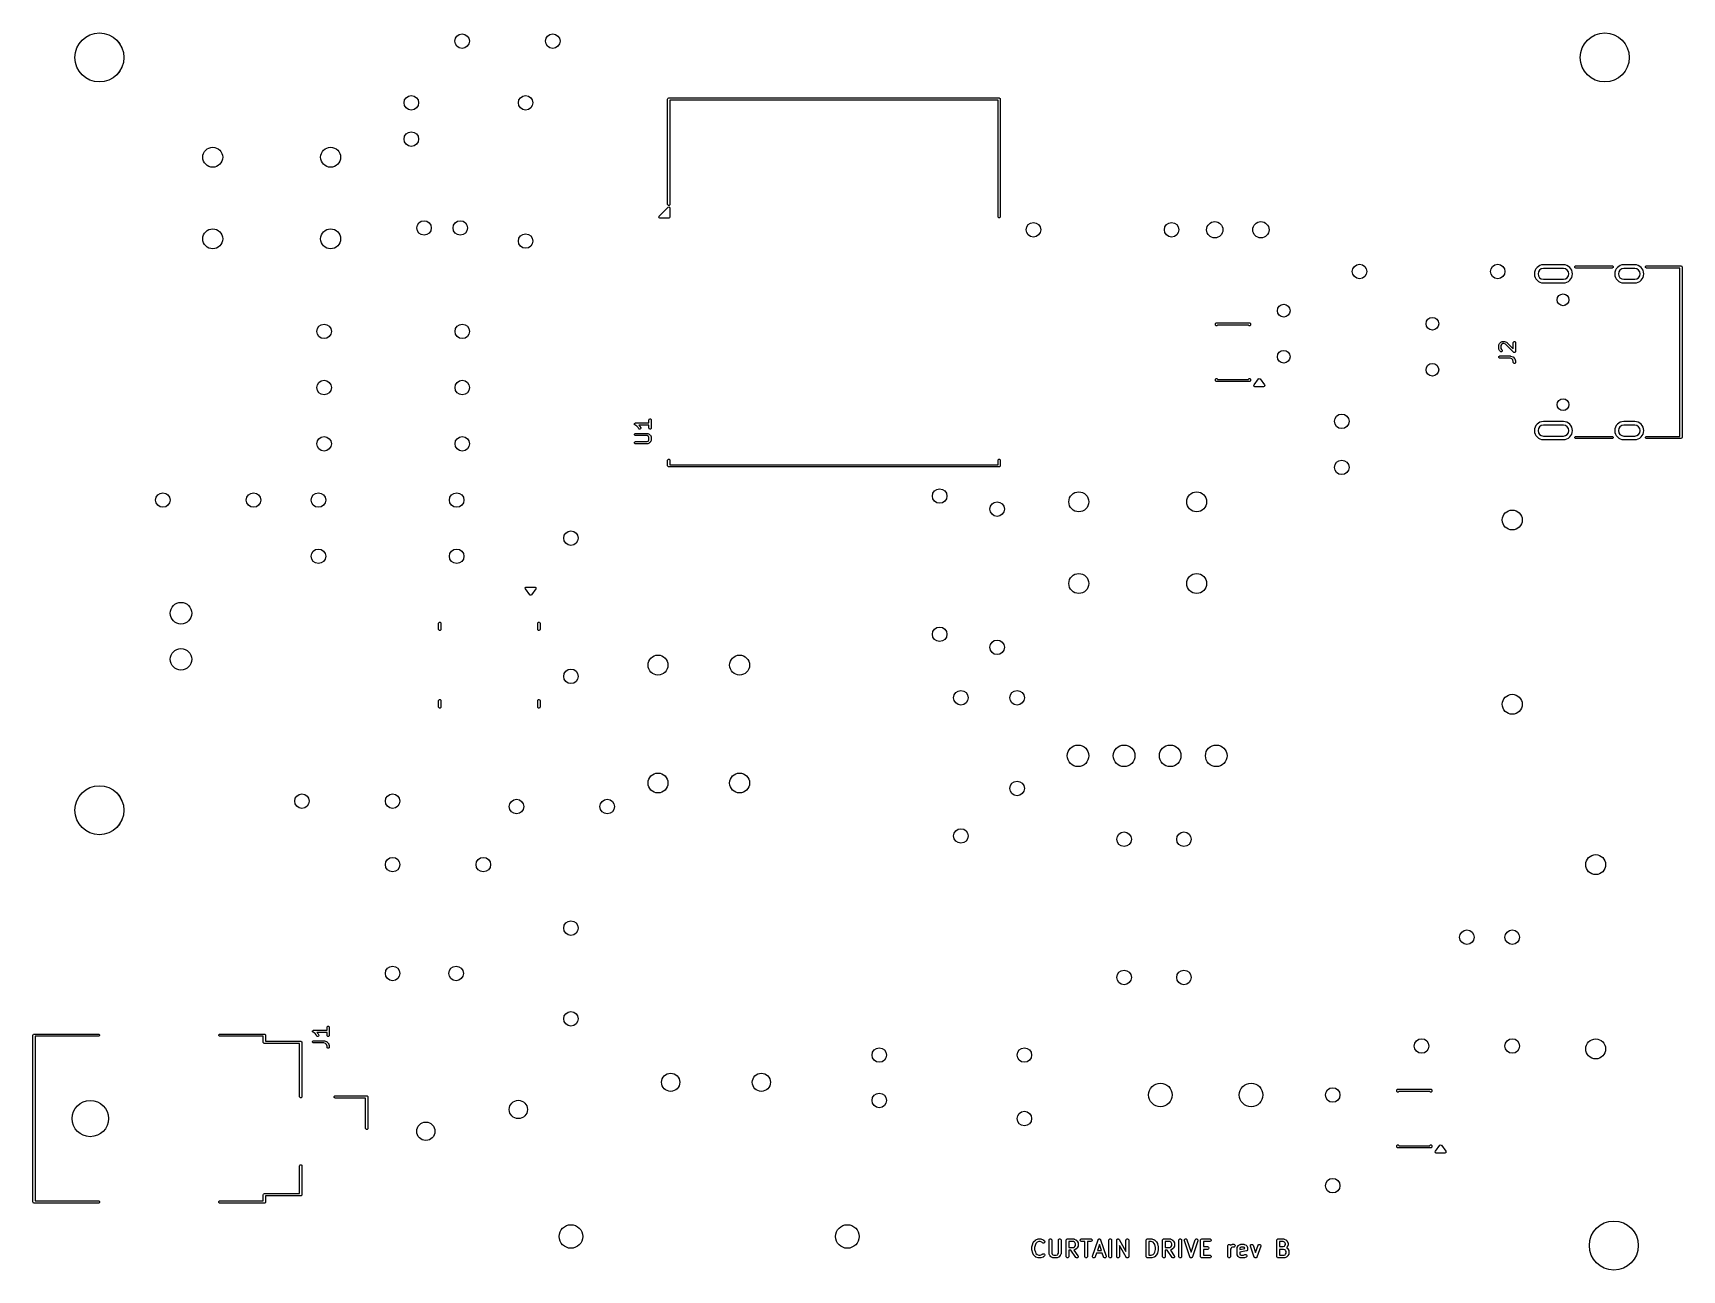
# Model space of a CAD drawing. Header units: millimetres. Extents: x 99.8 to 190.8, y -170.3 to -102.2.
import ezdxf

# ---------------------------------------------------------------- set-up
doc = ezdxf.new("R2010")
doc.units = ezdxf.units.MM
doc.layers.add('F.Silkscreen', color=254, linetype='CONTINUOUS', true_color=0xebdbb2)

msp = doc.modelspace()

# ---------------------------------------------------------------- linework, layer by layer
at = {"layer": 'F.Silkscreen', "linetype": 'CONTINUOUS'}
for p, q in [((134.83, -105.79), (134.834567, -105.767039)), ((134.83, -111.6), (134.83, -105.79)), ((134.834567, -105.767039), (134.867039, -105.734567)), ((134.867039, -105.734567), (134.89, -105.73)), ((134.89, -105.73), (153.11, -105.73)), ((153.05, -105.85), (134.95, -105.85)), ((134.95, -105.85), (134.95, -111.6)), ((153.05, -112.29), (153.05, -105.85)), ((153.11, -105.73), (153.132961, -105.734567)), ((153.132961, -105.734567), (153.165433, -105.767039)), ((153.165433, -105.767039), (153.17, -105.79)), ((153.17, -105.79), (153.17, -112.29)), ((134.357574, -112.257574), (134.857574, -111.757574)), ((134.834567, -111.622961), (134.83, -111.6)), ((134.867039, -111.655433), (134.834567, -111.622961)), ((134.857574, -111.757574), (134.9, -111.74)), ((134.912961, -111.655433), (134.867039, -111.655433)), ((134.9, -111.74), (134.942426, -111.757574)), ((134.945433, -111.622961), (134.912961, -111.655433)), ((134.942426, -111.757574), (134.96, -111.8)), ((134.95, -111.6), (134.945433, -111.622961)), ((134.96, -111.8), (134.96, -112.3)), ((134.34, -112.3), (134.357574, -112.257574)), ((134.357574, -112.342426), (134.34, -112.3)), ((134.4, -112.36), (134.357574, -112.342426)), ((134.9, -112.36), (134.4, -112.36)), ((134.942426, -112.342426), (134.9, -112.36)), ((134.96, -112.3), (134.942426, -112.342426)), ((153.054567, -112.312961), (153.05, -112.29)), ((153.087039, -112.345433), (153.054567, -112.312961)), ((153.132961, -112.345433), (153.087039, -112.345433)), ((153.165433, -112.312961), (153.132961, -112.345433)), ((153.17, -112.29), (153.165433, -112.312961)), ((184.22, -114.93), (183.12, -114.93)), ((184.22, -115.13), (183.12, -115.13)), ((184.844567, -115.027039), (184.877039, -114.994567)), ((184.844567, -115.072961), (184.844567, -115.027039)), ((184.877039, -115.105433), (184.844567, -115.072961)), ((184.877039, -114.994567), (184.9, -114.99)), ((184.9, -115.11), (184.877039, -115.105433)), ((184.9, -114.99), (186.9, -114.99)), ((186.9, -115.11), (184.9, -115.11)), ((186.9, -114.99), (186.922961, -114.994567)), ((186.922961, -115.105433), (186.9, -115.11)), ((186.922961, -114.994567), (186.955433, -115.027039)), ((186.955433, -115.072961), (186.922961, -115.105433)), ((186.955433, -115.027039), (186.955433, -115.072961)), ((188.15, -114.93), (187.55, -114.93)), ((188.15, -115.13), (187.55, -115.13)), ((188.744567, -115.027039), (188.777039, -114.994567)), ((188.744567, -115.072961), (188.744567, -115.027039)), ((188.777039, -115.105433), (188.744567, -115.072961)), ((188.777039, -114.994567), (188.8, -114.99)), ((188.8, -115.11), (188.777039, -115.105433)), ((188.8, -114.99), (190.7, -114.99)), ((190.64, -115.11), (188.8, -115.11)), ((190.64, -124.39), (190.64, -115.11)), ((190.7, -114.99), (190.722961, -114.994567)), ((190.722961, -114.994567), (190.755433, -115.027039)), ((190.755433, -115.027039), (190.76, -115.05)), ((190.76, -115.05), (190.76, -124.45)), ((183.12, -115.73), (184.22, -115.73)), ((183.12, -115.93), (184.22, -115.93)), ((187.55, -115.73), (188.15, -115.73)), ((187.55, -115.93), (188.15, -115.93)), ((165.03, -118.19), (165.034567, -118.167039)), ((165.03, -118.24), (165.03, -118.19)), ((165.034567, -118.167039), (165.067039, -118.134567)), ((165.067039, -118.134567), (165.09, -118.13)), ((165.09, -118.13), (166.91, -118.13)), ((166.91, -118.13), (166.932961, -118.134567)), ((166.932961, -118.134567), (166.965433, -118.167039)), ((166.965433, -118.167039), (166.97, -118.19)), ((166.97, -118.19), (166.97, -118.24)), ((165.034567, -118.262961), (165.03, -118.24)), ((165.067039, -118.295433), (165.034567, -118.262961)), ((165.112961, -118.295433), (165.067039, -118.295433)), ((165.145433, -118.262961), (165.112961, -118.295433)), ((165.148011, -118.25), (165.145433, -118.262961)), ((166.851989, -118.25), (165.148011, -118.25)), ((166.854567, -118.262961), (166.851989, -118.25)), ((166.887039, -118.295433), (166.854567, -118.262961)), ((166.932961, -118.295433), (166.887039, -118.295433)), ((166.965433, -118.262961), (166.932961, -118.295433)), ((166.97, -118.24), (166.965433, -118.262961)), ((180.658855, -119.369047), (180.659441, -119.366099)), ((180.658855, -119.559523), (180.658855, -119.369047)), ((180.659441, -119.56247), (180.658855, -119.559523)), ((180.659006, -119.364794), (180.661545, -119.355518)), ((180.659441, -119.366099), (180.659006, -119.364794)), ((180.659006, -119.563776), (180.659441, -119.56247)), ((180.661545, -119.573051), (180.659006, -119.563776)), ((180.661545, -119.355518), (180.663422, -119.346086)), ((180.663422, -119.582484), (180.661545, -119.573051)), ((180.663422, -119.346086), (180.664395, -119.345112)), ((180.664395, -119.583457), (180.663422, -119.582484)), ((180.663422, -119.993705), (180.695894, -119.961233)), ((180.663422, -120.039627), (180.663422, -119.993705)), ((180.664395, -119.345112), (180.665189, -119.342214)), ((180.665189, -119.586356), (180.664395, -119.583457)), ((180.665189, -119.342214), (180.703284, -119.266023)), ((180.703284, -119.662546), (180.665189, -119.586356)), ((180.695894, -119.961233), (180.718855, -119.956666)), ((180.703284, -119.266023), (180.709186, -119.258417)), ((180.709181, -119.670144), (180.703284, -119.662546)), ((180.714523, -119.678139), (180.709181, -119.670144)), ((180.709186, -119.258417), (180.714524, -119.25043)), ((180.752618, -119.716235), (180.714523, -119.678139)), ((180.714524, -119.25043), (180.752618, -119.212335)), ((180.718855, -119.956666), (181.290283, -119.956666)), ((180.752618, -119.212335), (180.760612, -119.206992)), ((180.772083, -119.729242), (180.752618, -119.716235)), ((180.760612, -119.206992), (180.768212, -119.201095)), ((180.768212, -119.201095), (180.844404, -119.163)), ((180.818005, -119.729242), (180.772083, -119.729242)), ((180.806262, -119.328396), (180.778855, -119.383211)), ((180.778855, -119.383211), (180.778855, -119.545358)), ((180.778855, -119.545358), (180.806262, -119.600172)), ((180.830585, -119.304073), (180.806262, -119.328396)), ((180.806262, -119.600172), (180.837472, -119.631383)), ((180.850478, -119.696771), (180.818005, -119.729242)), ((180.885401, -119.276666), (180.830585, -119.304073)), ((180.837472, -119.631383), (180.850478, -119.650848)), ((180.844404, -119.163), (180.847301, -119.162206)), ((180.847301, -119.162206), (180.848275, -119.161233)), ((180.848275, -119.161233), (180.857709, -119.159356)), ((180.850478, -119.650848), (180.850478, -119.696771)), ((180.857709, -119.159356), (180.866983, -119.156817)), ((180.866983, -119.156817), (180.868288, -119.157252)), ((180.868288, -119.157252), (180.871236, -119.156666)), ((180.871236, -119.156666), (180.947426, -119.156666)), ((180.937689, -119.276666), (180.885401, -119.276666)), ((181.029302, -119.307203), (180.937689, -119.276666)), ((180.947426, -119.156666), (180.956859, -119.158542)), ((180.956859, -119.158542), (180.9664, -119.159745)), ((180.9664, -119.159745), (181.080686, -119.19784)), ((181.476429, -119.754331), (181.029302, -119.307203)), ((181.080686, -119.19784), (181.083296, -119.199328)), ((181.083296, -119.199328), (181.084673, -119.199328)), ((181.084673, -119.199328), (181.092662, -119.204666)), ((181.092662, -119.204666), (181.101024, -119.209433)), ((181.101024, -119.209433), (181.10164, -119.210666)), ((181.10164, -119.210666), (181.104138, -119.212335)), ((181.104138, -119.212335), (181.458855, -119.567051)), ((181.290283, -119.956666), (181.299716, -119.958542)), ((181.299716, -119.958542), (181.309257, -119.959745)), ((181.309257, -119.959745), (181.423543, -119.99784)), ((181.423543, -119.99784), (181.426153, -119.999328)), ((181.426153, -119.999328), (181.42753, -119.999328)), ((181.42753, -119.999328), (181.435519, -120.004666)), ((181.435519, -120.004666), (181.443881, -120.009433)), ((181.443881, -120.009433), (181.444497, -120.010666)), ((181.444497, -120.010666), (181.446995, -120.012335)), ((181.446995, -120.012335), (181.523186, -120.088525)), ((181.458855, -119.216666), (181.463422, -119.193705)), ((181.458855, -119.567051), (181.458855, -119.216666)), ((181.463422, -119.193705), (181.495894, -119.161233)), ((181.495894, -119.767337), (181.476429, -119.754331)), ((181.495894, -119.161233), (181.541816, -119.161233)), ((181.541816, -119.767337), (181.495894, -119.767337)), ((181.541816, -119.161233), (181.574288, -119.193705)), ((181.574288, -119.734865), (181.541816, -119.767337)), ((181.574288, -119.193705), (181.578855, -119.216666)), ((181.578855, -119.711904), (181.574288, -119.734865)), ((181.578855, -119.216666), (181.578855, -119.711904)), ((180.695894, -120.072099), (180.663422, -120.039627)), ((180.718855, -120.076666), (180.695894, -120.072099)), ((181.280546, -120.076666), (180.718855, -120.076666)), ((181.372158, -120.107203), (181.280546, -120.076666)), ((181.428317, -120.163362), (181.372158, -120.107203)), ((181.458855, -120.254974), (181.428317, -120.163362)), ((181.458855, -120.321428), (181.458855, -120.254974)), ((181.463422, -120.344389), (181.458855, -120.321428)), ((181.495894, -120.376861), (181.463422, -120.344389)), ((181.541816, -120.376861), (181.495894, -120.376861)), ((181.523186, -120.088525), (181.524856, -120.091024)), ((181.524856, -120.091024), (181.526087, -120.09164)), ((181.526087, -120.09164), (181.530848, -120.099992)), ((181.530848, -120.099992), (181.536193, -120.107991)), ((181.536193, -120.107991), (181.536193, -120.109367)), ((181.536193, -120.109367), (181.537681, -120.111978)), ((181.537681, -120.111978), (181.575776, -120.226263)), ((181.574288, -120.344389), (181.541816, -120.376861)), ((181.578855, -120.321428), (181.574288, -120.344389)), ((181.575776, -120.226263), (181.576978, -120.235803)), ((181.576978, -120.235803), (181.578855, -120.245237)), ((181.578855, -120.245237), (181.578855, -120.321428)), ((165.03, -121.26), (165.034567, -121.237039)), ((165.03, -121.31), (165.03, -121.26)), ((165.034567, -121.332961), (165.03, -121.31)), ((165.034567, -121.237039), (165.067039, -121.204567)), ((165.067039, -121.365433), (165.034567, -121.332961)), ((165.067039, -121.204567), (165.112961, -121.204567)), ((165.09, -121.37), (165.067039, -121.365433)), ((166.91, -121.37), (165.09, -121.37)), ((165.112961, -121.204567), (165.145433, -121.237039)), ((165.145433, -121.237039), (165.148011, -121.25)), ((165.148011, -121.25), (166.851989, -121.25)), ((166.851989, -121.25), (166.854567, -121.237039)), ((166.854567, -121.237039), (166.887039, -121.204567)), ((166.887039, -121.204567), (166.932961, -121.204567)), ((166.932961, -121.365433), (166.91, -121.37)), ((166.932961, -121.204567), (166.965433, -121.237039)), ((166.965433, -121.332961), (166.932961, -121.365433)), ((166.965433, -121.237039), (166.97, -121.26)), ((166.97, -121.31), (166.965433, -121.332961)), ((166.97, -121.26), (166.97, -121.31)), ((167.15, -121.59), (167.161476, -121.55471)), ((167.167574, -121.632426), (167.15, -121.59)), ((167.161476, -121.55471), (167.401476, -121.22471)), ((167.21, -121.65), (167.167574, -121.632426)), ((167.69, -121.65), (167.21, -121.65)), ((167.401476, -121.22471), (167.440642, -121.200734)), ((167.440642, -121.200734), (167.48529, -121.211476)), ((167.48529, -121.211476), (167.498524, -121.22471)), ((167.498524, -121.22471), (167.738524, -121.55471)), ((167.72529, -121.638524), (167.69, -121.65)), ((167.749266, -121.599358), (167.72529, -121.638524)), ((167.738524, -121.55471), (167.749266, -121.599358)), ((133.040894, -123.655519), (133.063855, -123.650952)), ((133.063855, -123.650952), (133.803855, -123.650952)), ((133.803855, -123.482381), (133.808422, -123.45942)), ((133.803855, -123.650952), (133.803855, -123.482381)), ((133.808422, -123.45942), (133.840894, -123.426948)), ((133.840894, -123.426948), (133.886816, -123.426948)), ((133.886816, -123.426948), (133.919288, -123.45942)), ((133.919288, -123.45942), (133.923855, -123.482381)), ((133.923855, -123.482381), (133.923855, -123.939524)), ((184.22, -123.57), (183.12, -123.57)), ((188.15, -123.57), (187.55, -123.57)), ((133.004996, -123.699308), (133.008422, -123.694168)), ((133.008422, -123.716439), (133.004996, -123.699308)), ((133.008422, -123.687991), (133.020777, -123.675635)), ((133.008422, -123.694168), (133.008422, -123.687991)), ((133.008422, -123.733913), (133.008422, -123.716439)), ((133.012789, -123.73828), (133.008422, -123.733913)), ((133.008422, -124.259419), (133.040894, -124.226947)), ((133.008422, -124.305341), (133.008422, -124.259419)), ((133.040894, -124.337813), (133.008422, -124.305341)), ((133.014001, -123.744338), (133.012789, -123.73828)), ((133.030573, -123.760875), (133.014001, -123.744338)), ((133.020777, -123.675635), (133.030469, -123.661098)), ((133.030469, -123.661098), (133.036526, -123.659886)), ((133.139914, -123.833769), (133.030573, -123.760875)), ((133.036526, -123.659886), (133.040894, -123.655519)), ((133.040894, -124.226947), (133.063855, -124.22238)), ((133.063855, -124.34238), (133.040894, -124.337813)), ((133.063855, -124.22238), (133.711474, -124.22238)), ((133.697311, -124.34238), (133.063855, -124.34238)), ((133.205018, -123.898874), (133.139914, -123.833769)), ((133.23876, -123.966357), (133.205018, -123.898874)), ((133.253113, -123.984851), (133.23876, -123.966357)), ((133.803855, -123.770952), (133.246802, -123.770952)), ((133.246802, -123.770952), (133.296757, -123.820907)), ((133.296679, -123.999373), (133.253113, -123.984851)), ((133.337753, -123.978837), (133.296679, -123.999373)), ((133.296757, -123.820907), (133.302094, -123.828894)), ((133.302094, -123.828894), (133.307997, -123.8365)), ((133.307997, -123.8365), (133.346092, -123.912692)), ((133.352275, -123.935271), (133.337753, -123.978837)), ((133.346092, -123.912692), (133.352275, -123.935271)), ((133.752122, -124.369786), (133.697311, -124.34238)), ((133.711474, -124.22238), (133.714421, -124.222966)), ((133.714421, -124.222966), (133.715728, -124.222531)), ((133.715728, -124.222531), (133.724998, -124.22507)), ((133.724998, -124.22507), (133.734435, -124.226947)), ((133.734435, -124.226947), (133.735409, -124.227921)), ((133.735409, -124.227921), (133.738307, -124.228715)), ((133.738307, -124.228715), (133.814497, -124.26681)), ((133.776448, -124.394112), (133.752122, -124.369786)), ((133.803855, -124.448926), (133.776448, -124.394112)), ((133.803855, -123.939524), (133.803855, -123.770952)), ((133.808422, -123.962485), (133.803855, -123.939524)), ((133.803855, -124.572977), (133.803855, -124.448926)), ((133.840894, -123.994957), (133.808422, -123.962485)), ((133.814497, -124.26681), (133.822095, -124.272707)), ((133.822095, -124.272707), (133.83009, -124.278049)), ((133.83009, -124.278049), (133.868186, -124.316144)), ((133.886816, -123.994957), (133.840894, -123.994957)), ((133.868186, -124.316144), (133.87353, -124.324142)), ((133.87353, -124.324142), (133.879426, -124.331738)), ((133.879426, -124.331738), (133.917521, -124.407928)), ((133.919288, -123.962485), (133.886816, -123.994957)), ((133.917521, -124.407928), (133.918314, -124.410826)), ((133.918314, -124.410826), (133.919288, -124.4118)), ((133.923855, -123.939524), (133.919288, -123.962485)), ((133.919288, -124.4118), (133.921164, -124.421232)), ((133.921164, -124.421232), (133.923704, -124.430508)), ((133.923704, -124.430508), (133.923268, -124.431813)), ((133.923268, -124.431813), (133.923855, -124.434761)), ((133.923855, -124.434761), (133.923855, -124.587142)), ((184.22, -123.77), (183.12, -123.77)), ((183.12, -124.37), (184.22, -124.37)), ((184.844567, -124.427039), (184.877039, -124.394567)), ((184.844567, -124.472961), (184.844567, -124.427039)), ((184.877039, -124.505433), (184.844567, -124.472961)), ((184.877039, -124.394567), (184.9, -124.39)), ((184.9, -124.51), (184.877039, -124.505433)), ((184.9, -124.39), (186.9, -124.39)), ((186.9, -124.51), (184.9, -124.51)), ((186.9, -124.39), (186.922961, -124.394567)), ((186.922961, -124.505433), (186.9, -124.51)), ((186.922961, -124.394567), (186.955433, -124.427039)), ((186.955433, -124.472961), (186.922961, -124.505433)), ((186.955433, -124.427039), (186.955433, -124.472961)), ((188.15, -123.77), (187.55, -123.77)), ((187.55, -124.37), (188.15, -124.37)), ((188.744567, -124.427039), (188.777039, -124.394567)), ((188.744567, -124.472961), (188.744567, -124.427039)), ((188.777039, -124.505433), (188.744567, -124.472961)), ((188.777039, -124.394567), (188.8, -124.39)), ((188.8, -124.51), (188.777039, -124.505433)), ((188.8, -124.39), (190.64, -124.39)), ((190.7, -124.51), (188.8, -124.51)), ((190.722961, -124.505433), (190.7, -124.51)), ((190.755433, -124.472961), (190.722961, -124.505433)), ((190.76, -124.45), (190.755433, -124.472961)), ((133.008422, -124.716562), (133.040894, -124.68409)), ((133.008422, -124.762484), (133.008422, -124.716562)), ((133.040894, -124.794956), (133.008422, -124.762484)), ((133.040894, -124.68409), (133.063855, -124.679523)), ((133.063855, -124.799523), (133.040894, -124.794956)), ((133.063855, -124.679523), (133.697309, -124.679523)), ((133.711474, -124.799523), (133.063855, -124.799523)), ((133.697309, -124.679523), (133.752123, -124.652115)), ((133.714421, -124.798936), (133.711474, -124.799523)), ((133.715727, -124.799372), (133.714421, -124.798936)), ((133.725002, -124.796832), (133.715727, -124.799372)), ((133.734435, -124.794956), (133.725002, -124.796832)), ((133.735408, -124.793982), (133.734435, -124.794956)), ((133.738307, -124.793189), (133.735408, -124.793982)), ((133.814497, -124.755094), (133.738307, -124.793189)), ((133.752123, -124.652115), (133.776448, -124.627791)), ((133.776448, -124.627791), (133.803855, -124.572977)), ((133.822095, -124.749196), (133.814497, -124.755094)), ((133.83009, -124.743855), (133.822095, -124.749196)), ((133.868186, -124.70576), (133.83009, -124.743855)), ((133.873528, -124.697765), (133.868186, -124.70576)), ((133.879426, -124.690166), (133.873528, -124.697765)), ((133.917521, -124.613974), (133.879426, -124.690166)), ((133.918314, -124.611076), (133.917521, -124.613974)), ((133.919288, -124.610103), (133.918314, -124.611076)), ((133.921164, -124.600668), (133.919288, -124.610103)), ((133.923704, -124.591395), (133.921164, -124.600668)), ((133.923855, -124.587142), (133.923268, -124.590089)), ((133.923268, -124.590089), (133.923704, -124.591395)), ((183.12, -124.57), (184.22, -124.57)), ((187.55, -124.57), (188.15, -124.57)), ((134.83, -125.71), (134.834567, -125.687039)), ((134.83, -126.01), (134.83, -125.71)), ((134.834567, -126.032961), (134.83, -126.01)), ((134.834567, -125.687039), (134.867039, -125.654567)), ((134.867039, -126.065433), (134.834567, -126.032961)), ((134.867039, -125.654567), (134.912961, -125.654567)), ((134.89, -126.07), (134.867039, -126.065433)), ((153.11, -126.07), (134.89, -126.07)), ((134.912961, -125.654567), (134.945433, -125.687039)), ((134.945433, -125.687039), (134.95, -125.71)), ((134.95, -125.71), (134.95, -125.95)), ((134.95, -125.95), (153.05, -125.95)), ((153.05, -125.71), (153.054567, -125.687039)), ((153.05, -125.95), (153.05, -125.71)), ((153.054567, -125.687039), (153.087039, -125.654567)), ((153.087039, -125.654567), (153.132961, -125.654567)), ((153.132961, -126.065433), (153.11, -126.07)), ((153.132961, -125.654567), (153.165433, -125.687039)), ((153.165433, -126.032961), (153.132961, -126.065433)), ((153.165433, -125.687039), (153.17, -125.71)), ((153.17, -126.01), (153.165433, -126.032961)), ((153.17, -125.71), (153.17, -126.01)), ((126.980734, -132.750642), (127.00471, -132.711476)), ((127.00471, -132.711476), (127.04, -132.7)), ((127.04, -132.7), (127.52, -132.7)), ((127.52, -132.7), (127.562426, -132.717574)), ((127.562426, -132.717574), (127.58, -132.76)), ((126.991476, -132.79529), (126.980734, -132.750642)), ((127.231476, -133.12529), (126.991476, -132.79529)), ((127.24471, -133.138524), (127.231476, -133.12529)), ((127.289358, -133.149266), (127.24471, -133.138524)), ((127.328524, -133.12529), (127.289358, -133.149266)), ((127.568524, -132.79529), (127.328524, -133.12529)), ((127.58, -132.76), (127.568524, -132.79529)), ((122.205, -134.69), (122.209567, -134.667039)), ((122.205, -135.04), (122.205, -134.69)), ((122.209567, -135.062961), (122.205, -135.04)), ((122.209567, -134.667039), (122.242039, -134.634567)), ((122.242039, -135.095433), (122.209567, -135.062961)), ((122.242039, -134.634567), (122.287961, -134.634567)), ((122.287961, -135.095433), (122.242039, -135.095433)), ((122.287961, -134.634567), (122.320433, -134.667039)), ((122.320433, -135.062961), (122.287961, -135.095433)), ((122.320433, -134.667039), (122.325, -134.69)), ((122.325, -135.04), (122.320433, -135.062961)), ((122.325, -134.69), (122.325, -135.04)), ((127.675, -134.69), (127.679567, -134.667039)), ((127.675, -135.04), (127.675, -134.69)), ((127.679567, -135.062961), (127.675, -135.04)), ((127.679567, -134.667039), (127.712039, -134.634567)), ((127.712039, -135.095433), (127.679567, -135.062961)), ((127.712039, -134.634567), (127.757961, -134.634567)), ((127.757961, -135.095433), (127.712039, -135.095433)), ((127.757961, -134.634567), (127.790433, -134.667039)), ((127.790433, -135.062961), (127.757961, -135.095433)), ((127.790433, -134.667039), (127.795, -134.69)), ((127.795, -135.04), (127.790433, -135.062961)), ((127.795, -134.69), (127.795, -135.04)), ((122.205, -138.96), (122.209567, -138.937039)), ((122.205, -139.31), (122.205, -138.96)), ((122.209567, -138.937039), (122.242039, -138.904567)), ((122.242039, -138.904567), (122.287961, -138.904567)), ((122.287961, -138.904567), (122.320433, -138.937039)), ((122.320433, -138.937039), (122.325, -138.96)), ((122.325, -138.96), (122.325, -139.31)), ((127.675, -138.96), (127.679567, -138.937039)), ((127.675, -139.31), (127.675, -138.96)), ((127.679567, -138.937039), (127.712039, -138.904567)), ((127.712039, -138.904567), (127.757961, -138.904567)), ((127.757961, -138.904567), (127.790433, -138.937039)), ((127.790433, -138.937039), (127.795, -138.96)), ((127.795, -138.96), (127.795, -139.31)), ((122.209567, -139.332961), (122.205, -139.31)), ((122.242039, -139.365433), (122.209567, -139.332961)), ((122.287961, -139.365433), (122.242039, -139.365433)), ((122.320433, -139.332961), (122.287961, -139.365433)), ((122.325, -139.31), (122.320433, -139.332961)), ((127.679567, -139.332961), (127.675, -139.31)), ((127.712039, -139.365433), (127.679567, -139.332961)), ((127.757961, -139.365433), (127.712039, -139.365433)), ((127.790433, -139.332961), (127.757961, -139.365433)), ((127.795, -139.31), (127.790433, -139.332961)), ((115.254996, -157.183593), (115.258422, -157.178453)), ((115.258422, -157.200724), (115.254996, -157.183593)), ((115.258422, -157.172276), (115.270777, -157.15992)), ((115.258422, -157.178453), (115.258422, -157.172276)), ((115.258422, -157.218198), (115.258422, -157.200724)), ((115.262789, -157.222565), (115.258422, -157.218198)), ((115.264001, -157.228623), (115.262789, -157.222565)), ((115.280573, -157.24516), (115.264001, -157.228623)), ((115.270777, -157.15992), (115.280469, -157.145383)), ((115.280469, -157.145383), (115.286526, -157.144171)), ((115.389914, -157.318054), (115.280573, -157.24516)), ((115.286526, -157.144171), (115.290894, -157.139804)), ((115.290894, -157.139804), (115.313855, -157.135237)), ((115.313855, -157.135237), (116.053855, -157.135237)), ((116.053855, -157.255237), (115.496802, -157.255237)), ((115.496802, -157.255237), (115.546757, -157.305192)), ((116.053855, -156.966666), (116.058422, -156.943705)), ((116.053855, -157.135237), (116.053855, -156.966666)), ((116.053855, -157.423809), (116.053855, -157.255237)), ((116.058422, -156.943705), (116.090894, -156.911233)), ((116.090894, -156.911233), (116.136816, -156.911233)), ((116.136816, -156.911233), (116.169288, -156.943705)), ((116.169288, -156.943705), (116.173855, -156.966666)), ((116.173855, -156.966666), (116.173855, -157.423809)), ((99.84, -157.4), (99.844567, -157.377039)), ((99.84, -166.6), (99.84, -157.4)), ((99.844567, -157.377039), (99.877039, -157.344567)), ((99.877039, -157.344567), (99.9, -157.34)), ((99.9, -157.34), (103.45, -157.34)), ((103.45, -157.46), (99.96, -157.46)), ((99.96, -157.46), (99.96, -166.54)), ((103.45, -157.34), (103.472961, -157.344567)), ((103.472961, -157.455433), (103.45, -157.46)), ((103.472961, -157.344567), (103.505433, -157.377039)), ((103.505433, -157.422961), (103.472961, -157.455433)), ((103.505433, -157.377039), (103.505433, -157.422961)), ((110.094567, -157.377039), (110.127039, -157.344567)), ((110.094567, -157.422961), (110.094567, -157.377039)), ((110.127039, -157.455433), (110.094567, -157.422961)), ((110.127039, -157.344567), (110.15, -157.34)), ((110.15, -157.46), (110.127039, -157.455433)), ((110.15, -157.34), (112.6, -157.34)), ((112.54, -157.46), (110.15, -157.46)), ((112.54, -157.8), (112.54, -157.46)), ((112.544567, -157.822961), (112.54, -157.8)), ((112.577039, -157.855433), (112.544567, -157.822961)), ((112.6, -157.86), (112.577039, -157.855433)), ((112.6, -157.34), (112.622961, -157.344567)), ((114.54, -157.86), (112.6, -157.86)), ((112.622961, -157.344567), (112.655433, -157.377039)), ((112.655433, -157.377039), (112.66, -157.4)), ((112.66, -157.4), (112.66, -157.74)), ((112.66, -157.74), (114.6, -157.74)), ((114.54, -160.8), (114.54, -157.86)), ((114.6, -157.74), (114.622961, -157.744567)), ((114.622961, -157.744567), (114.655433, -157.777039)), ((114.655433, -157.777039), (114.66, -157.8)), ((114.66, -157.8), (114.66, -160.8)), ((115.258422, -157.743705), (115.290894, -157.711233)), ((115.258422, -157.789627), (115.258422, -157.743705)), ((115.290894, -157.822099), (115.258422, -157.789627)), ((115.290894, -157.711233), (115.313855, -157.706666)), ((115.313855, -157.826666), (115.290894, -157.822099)), ((115.313855, -157.706666), (115.885283, -157.706666)), ((115.875546, -157.826666), (115.313855, -157.826666)), ((115.455018, -157.383159), (115.389914, -157.318054)), ((115.48876, -157.450642), (115.455018, -157.383159)), ((115.503113, -157.469136), (115.48876, -157.450642)), ((115.546679, -157.483658), (115.503113, -157.469136)), ((115.587753, -157.463122), (115.546679, -157.483658)), ((115.546757, -157.305192), (115.552094, -157.313179)), ((115.552094, -157.313179), (115.557997, -157.320785)), ((115.557997, -157.320785), (115.596092, -157.396977)), ((115.602275, -157.419556), (115.587753, -157.463122)), ((115.596092, -157.396977), (115.602275, -157.419556)), ((115.967158, -157.857203), (115.875546, -157.826666)), ((115.885283, -157.706666), (115.894716, -157.708542)), ((115.894716, -157.708542), (115.904257, -157.709745)), ((115.904257, -157.709745), (116.018543, -157.74784)), ((116.023317, -157.913362), (115.967158, -157.857203)), ((116.018543, -157.74784), (116.021153, -157.749328)), ((116.021153, -157.749328), (116.02253, -157.749328)), ((116.02253, -157.749328), (116.030519, -157.754666)), ((116.053855, -158.004974), (116.023317, -157.913362)), ((116.030519, -157.754666), (116.038881, -157.759433)), ((116.038881, -157.759433), (116.039497, -157.760666)), ((116.039497, -157.760666), (116.041995, -157.762335)), ((116.041995, -157.762335), (116.118186, -157.838525)), ((116.058422, -157.44677), (116.053855, -157.423809)), ((116.053855, -158.071428), (116.053855, -158.004974)), ((116.058422, -158.094389), (116.053855, -158.071428)), ((116.090894, -157.479242), (116.058422, -157.44677)), ((116.090894, -158.126861), (116.058422, -158.094389)), ((116.136816, -157.479242), (116.090894, -157.479242)), ((116.136816, -158.126861), (116.090894, -158.126861)), ((116.118186, -157.838525), (116.119856, -157.841024)), ((116.119856, -157.841024), (116.121087, -157.84164)), ((116.121087, -157.84164), (116.125848, -157.849992)), ((116.125848, -157.849992), (116.131193, -157.857991)), ((116.131193, -157.857991), (116.131193, -157.859367)), ((116.131193, -157.859367), (116.132681, -157.861978)), ((116.132681, -157.861978), (116.170776, -157.976263)), ((116.169288, -157.44677), (116.136816, -157.479242)), ((116.169288, -158.094389), (116.136816, -158.126861)), ((116.173855, -157.423809), (116.169288, -157.44677)), ((116.173855, -158.071428), (116.169288, -158.094389)), ((116.170776, -157.976263), (116.171978, -157.985803)), ((116.171978, -157.985803), (116.173855, -157.995237)), ((116.173855, -157.995237), (116.173855, -158.071428)), ((114.544567, -160.822961), (114.54, -160.8)), ((114.577039, -160.855433), (114.544567, -160.822961)), ((114.622961, -160.855433), (114.577039, -160.855433)), ((114.655433, -160.822961), (114.622961, -160.855433)), ((114.66, -160.8), (114.655433, -160.822961)), ((116.444567, -160.787039), (116.477039, -160.754567)), ((116.444567, -160.832961), (116.444567, -160.787039)), ((116.477039, -160.865433), (116.444567, -160.832961)), ((116.477039, -160.754567), (116.5, -160.75)), ((116.5, -160.87), (116.477039, -160.865433)), ((116.5, -160.75), (118.24, -160.75)), ((118.18, -160.87), (116.5, -160.87)), ((118.18, -162.55), (118.18, -160.87)), ((118.24, -160.75), (118.262961, -160.754567)), ((118.262961, -160.754567), (118.295433, -160.787039)), ((118.295433, -160.787039), (118.3, -160.81)), ((118.3, -160.81), (118.3, -162.55)), ((175.03, -160.44), (175.034567, -160.417039)), ((175.03, -160.49), (175.03, -160.44)), ((175.034567, -160.512961), (175.03, -160.49)), ((175.034567, -160.417039), (175.067039, -160.384567)), ((175.067039, -160.545433), (175.034567, -160.512961)), ((175.067039, -160.384567), (175.09, -160.38)), ((175.112961, -160.545433), (175.067039, -160.545433)), ((175.09, -160.38), (176.91, -160.38)), ((175.145433, -160.512961), (175.112961, -160.545433)), ((175.148011, -160.5), (175.145433, -160.512961)), ((176.851989, -160.5), (175.148011, -160.5)), ((176.854567, -160.512961), (176.851989, -160.5)), ((176.887039, -160.545433), (176.854567, -160.512961)), ((176.932961, -160.545433), (176.887039, -160.545433)), ((176.91, -160.38), (176.932961, -160.384567)), ((176.932961, -160.384567), (176.965433, -160.417039)), ((176.965433, -160.512961), (176.932961, -160.545433)), ((176.965433, -160.417039), (176.97, -160.44)), ((176.97, -160.49), (176.965433, -160.512961)), ((176.97, -160.44), (176.97, -160.49)), ((118.184567, -162.572961), (118.18, -162.55)), ((118.217039, -162.605433), (118.184567, -162.572961)), ((118.262961, -162.605433), (118.217039, -162.605433)), ((118.295433, -162.572961), (118.262961, -162.605433)), ((118.3, -162.55), (118.295433, -162.572961)), ((175.03, -163.51), (175.034567, -163.487039)), ((175.03, -163.56), (175.03, -163.51)), ((175.034567, -163.582961), (175.03, -163.56)), ((175.034567, -163.487039), (175.067039, -163.454567)), ((175.067039, -163.615433), (175.034567, -163.582961)), ((175.067039, -163.454567), (175.112961, -163.454567)), ((175.09, -163.62), (175.067039, -163.615433)), ((176.91, -163.62), (175.09, -163.62)), ((175.112961, -163.454567), (175.145433, -163.487039)), ((175.145433, -163.487039), (175.148011, -163.5)), ((175.148011, -163.5), (176.851989, -163.5)), ((176.851989, -163.5), (176.854567, -163.487039)), ((176.854567, -163.487039), (176.887039, -163.454567)), ((176.887039, -163.454567), (176.932961, -163.454567)), ((176.932961, -163.615433), (176.91, -163.62)), ((176.932961, -163.454567), (176.965433, -163.487039)), ((176.965433, -163.582961), (176.932961, -163.615433)), ((176.965433, -163.487039), (176.97, -163.51)), ((176.97, -163.56), (176.965433, -163.582961)), ((176.97, -163.51), (176.97, -163.56)), ((177.161476, -163.80471), (177.401476, -163.47471)), ((177.401476, -163.47471), (177.440642, -163.450734)), ((177.440642, -163.450734), (177.48529, -163.461476)), ((177.48529, -163.461476), (177.498524, -163.47471)), ((177.498524, -163.47471), (177.738524, -163.80471)), ((114.544567, -164.577039), (114.577039, -164.544567)), ((114.577039, -164.544567), (114.622961, -164.544567)), ((114.622961, -164.544567), (114.655433, -164.577039)), ((177.15, -163.84), (177.161476, -163.80471)), ((177.167574, -163.882426), (177.15, -163.84)), ((177.21, -163.9), (177.167574, -163.882426)), ((177.69, -163.9), (177.21, -163.9)), ((177.72529, -163.888524), (177.69, -163.9)), ((177.749266, -163.849358), (177.72529, -163.888524)), ((177.738524, -163.80471), (177.749266, -163.849358)), ((114.54, -164.6), (114.544567, -164.577039)), ((114.54, -166.14), (114.54, -164.6)), ((114.655433, -164.577039), (114.66, -164.6)), ((114.66, -164.6), (114.66, -166.2)), ((112.54, -166.2), (112.544567, -166.177039)), ((112.54, -166.54), (112.54, -166.2)), ((112.544567, -166.177039), (112.577039, -166.144567)), ((112.577039, -166.144567), (112.6, -166.14)), ((112.6, -166.14), (114.54, -166.14)), ((114.6, -166.26), (112.66, -166.26)), ((112.66, -166.26), (112.66, -166.6)), ((114.622961, -166.255433), (114.6, -166.26)), ((114.655433, -166.222961), (114.622961, -166.255433)), ((114.66, -166.2), (114.655433, -166.222961)), ((99.844567, -166.622961), (99.84, -166.6)), ((99.877039, -166.655433), (99.844567, -166.622961)), ((99.9, -166.66), (99.877039, -166.655433)), ((103.45, -166.66), (99.9, -166.66)), ((99.96, -166.54), (103.45, -166.54)), ((103.45, -166.54), (103.472961, -166.544567)), ((103.472961, -166.655433), (103.45, -166.66)), ((103.472961, -166.544567), (103.505433, -166.577039)), ((103.505433, -166.622961), (103.472961, -166.655433)), ((103.505433, -166.577039), (103.505433, -166.622961)), ((110.094567, -166.577039), (110.127039, -166.544567)), ((110.094567, -166.622961), (110.094567, -166.577039)), ((110.127039, -166.655433), (110.094567, -166.622961)), ((110.127039, -166.544567), (110.15, -166.54)), ((110.15, -166.66), (110.127039, -166.655433)), ((110.15, -166.54), (112.54, -166.54)), ((112.6, -166.66), (110.15, -166.66)), ((112.622961, -166.655433), (112.6, -166.66)), ((112.655433, -166.622961), (112.622961, -166.655433)), ((112.66, -166.6), (112.655433, -166.622961)), ((154.917857, -169.094271), (154.918108, -169.091717)), ((154.917857, -169.222842), (154.917857, -169.094271)), ((154.917946, -169.090626), (154.918754, -169.085153)), ((154.918108, -169.091717), (154.917946, -169.090626)), ((154.918754, -169.085153), (154.919298, -169.079639)), ((154.919298, -169.079639), (154.919721, -169.078617)), ((154.919721, -169.078617), (154.920096, -169.076081)), ((154.920096, -169.076081), (154.962953, -168.904652)), ((154.962953, -168.904652), (154.963338, -168.903572)), ((154.963338, -168.903572), (154.963377, -168.903033)), ((154.963377, -168.903033), (154.965704, -168.896951)), ((154.965704, -168.896951), (154.9679, -168.890806)), ((154.9679, -168.890806), (154.968222, -168.89037)), ((154.968222, -168.89037), (154.968632, -168.889301)), ((154.968632, -168.889301), (155.011489, -168.803587)), ((155.011489, -168.803587), (155.015453, -168.797287)), ((155.015453, -168.797287), (155.016211, -168.79546)), ((155.016211, -168.79546), (155.017899, -168.793403)), ((155.017899, -168.793403), (155.019321, -168.791144)), ((155.019321, -168.791144), (155.020819, -168.789844)), ((155.020819, -168.789844), (155.025538, -168.784095)), ((155.025538, -168.784095), (155.111254, -168.69838)), ((155.106478, -168.949017), (155.067857, -169.103504)), ((155.067857, -169.103504), (155.067857, -169.213608)), ((155.140209, -168.881555), (155.106478, -168.949017)), ((155.111254, -168.69838), (155.122619, -168.689053)), ((155.122619, -168.689053), (155.125107, -168.688022)), ((155.125107, -168.688022), (155.127143, -168.686257)), ((155.127143, -168.686257), (155.140569, -168.680263)), ((155.204799, -168.816966), (155.140209, -168.881555)), ((155.140569, -168.680263), (155.26914, -168.637406)), ((155.305027, -168.783557), (155.204799, -168.816966)), ((155.26914, -168.637406), (155.276393, -168.635756)), ((155.276393, -168.635756), (155.278225, -168.634998)), ((155.278225, -168.634998), (155.280879, -168.634736)), ((155.280879, -168.634736), (155.283477, -168.634146)), ((155.283477, -168.634146), (155.285451, -168.634286)), ((155.285451, -168.634286), (155.292857, -168.633557)), ((155.292857, -168.633557), (155.378571, -168.633557)), ((155.366401, -168.783557), (155.305027, -168.783557)), ((155.466629, -168.816966), (155.366401, -168.783557)), ((155.378571, -168.633557), (155.385976, -168.634286)), ((155.385976, -168.634286), (155.387951, -168.634146)), ((155.387951, -168.634146), (155.390548, -168.634736)), ((155.390548, -168.634736), (155.393203, -168.634998)), ((155.393203, -168.634998), (155.395034, -168.635756)), ((155.395034, -168.635756), (155.402288, -168.637406)), ((155.402288, -168.637406), (155.53086, -168.680263)), ((155.496967, -168.847304), (155.466629, -168.816966)), ((155.508332, -168.856631), (155.496967, -168.847304)), ((155.535369, -168.86783), (155.508332, -168.856631)), ((155.53086, -168.680263), (155.544286, -168.686257)), ((155.564631, -168.86783), (155.535369, -168.86783)), ((155.544286, -168.686257), (155.546322, -168.688023)), ((155.546322, -168.688023), (155.548811, -168.689054)), ((155.548811, -168.689054), (155.560176, -168.698381)), ((155.560176, -168.698381), (155.603033, -168.741238)), ((155.591668, -168.856631), (155.564631, -168.86783)), ((155.61236, -168.835939), (155.591668, -168.856631)), ((155.603033, -168.741238), (155.61236, -168.752603)), ((155.61236, -168.752603), (155.623559, -168.77964)), ((155.623559, -168.808902), (155.61236, -168.835939)), ((155.623559, -168.77964), (155.623559, -168.808902)), ((155.860714, -168.708557), (155.862155, -168.693925)), ((155.860714, -169.437128), (155.860714, -168.708557)), ((155.862155, -168.693925), (155.873354, -168.666889)), ((155.873354, -168.666889), (155.894046, -168.646197)), ((155.894046, -168.646197), (155.921082, -168.634998)), ((155.921082, -168.634998), (155.950346, -168.634998)), ((155.950346, -168.634998), (155.977382, -168.646197)), ((155.977382, -168.646197), (155.998074, -168.666889)), ((155.998074, -168.666889), (156.009273, -168.693925)), ((156.009273, -168.693925), (156.010714, -168.708557)), ((156.010714, -168.708557), (156.010714, -169.419423)), ((156.375, -168.708557), (156.376441, -168.693925)), ((156.375, -169.419423), (156.375, -168.708557)), ((156.376441, -168.693925), (156.38764, -168.666889)), ((156.38764, -168.666889), (156.408332, -168.646197)), ((156.408332, -168.646197), (156.435368, -168.634998)), ((156.435368, -168.634998), (156.464632, -168.634998)), ((156.464632, -168.634998), (156.491668, -168.646197)), ((156.491668, -168.646197), (156.51236, -168.666889)), ((156.51236, -168.666889), (156.523559, -168.693925)), ((156.523559, -168.693925), (156.525, -168.708557)), ((156.525, -168.708557), (156.525, -169.437128)), ((156.803571, -168.708557), (156.805012, -168.693925)), ((156.803571, -169.608557), (156.803571, -168.708557)), ((156.805012, -168.693925), (156.816211, -168.666889)), ((156.816211, -168.666889), (156.836903, -168.646197)), ((156.836903, -168.646197), (156.863939, -168.634998)), ((156.863939, -168.634998), (156.878571, -168.633557)), ((156.878571, -168.633557), (157.221428, -168.633557)), ((157.203723, -168.783557), (156.953571, -168.783557)), ((156.953571, -168.783557), (156.953571, -169.104985)), ((156.953571, -169.104985), (157.203723, -169.104985)), ((157.262716, -168.813053), (157.203723, -168.783557)), ((157.203723, -169.104985), (157.262716, -169.075488)), ((157.221428, -168.633557), (157.23606, -168.634998)), ((157.23606, -168.634998), (157.238549, -168.636029)), ((157.238549, -168.636029), (157.241237, -168.63622)), ((157.241237, -168.63622), (157.254969, -168.641475)), ((157.254969, -168.641475), (157.340684, -168.684332)), ((157.288361, -168.838698), (157.262716, -168.813053)), ((157.262716, -169.075488), (157.288361, -169.049844)), ((157.317857, -168.89769), (157.288361, -168.838698)), ((157.288361, -169.049844), (157.317857, -168.990852)), ((157.317857, -168.990852), (157.317857, -168.89769)), ((157.340684, -168.684332), (157.346983, -168.688296)), ((157.346983, -168.688296), (157.348811, -168.689054)), ((157.348811, -168.689054), (157.350867, -168.690742)), ((157.350867, -168.690742), (157.353127, -168.692164)), ((157.353127, -168.692164), (157.354426, -168.693662)), ((157.354426, -168.693662), (157.360176, -168.698381)), ((157.360176, -168.698381), (157.403033, -168.741238)), ((157.403033, -168.741238), (157.407751, -168.746987)), ((157.407751, -168.746987), (157.40925, -168.748287)), ((157.40925, -168.748287), (157.410671, -168.750546)), ((157.410671, -168.750546), (157.41236, -168.752603)), ((157.41236, -168.752603), (157.413117, -168.75443)), ((157.413117, -168.75443), (157.417082, -168.76073)), ((157.417082, -168.76073), (157.459939, -168.846444)), ((157.459939, -169.042098), (157.417082, -169.127812)), ((157.459939, -168.846444), (157.465194, -168.860176)), ((157.465194, -169.028366), (157.459939, -169.042098)), ((157.465194, -168.860176), (157.465384, -168.862863)), ((157.465384, -169.025678), (157.465194, -169.028366)), ((157.465384, -168.862863), (157.466416, -168.865353)), ((157.466416, -169.023189), (157.465384, -169.025678)), ((157.466416, -168.865353), (157.467857, -168.879985)), ((157.467857, -169.008557), (157.466416, -169.023189)), ((157.467857, -168.879985), (157.467857, -169.008557)), ((157.576441, -168.693925), (157.58764, -168.666889)), ((157.576441, -168.723189), (157.576441, -168.693925)), ((157.58764, -168.750225), (157.576441, -168.723189)), ((157.58764, -168.666889), (157.608332, -168.646197)), ((157.608332, -168.770917), (157.58764, -168.750225)), ((157.608332, -168.646197), (157.635368, -168.634998)), ((157.635368, -168.782116), (157.608332, -168.770917)), ((157.635368, -168.634998), (157.65, -168.633557)), ((157.65, -168.783557), (157.635368, -168.782116)), ((157.65, -168.633557), (158.164286, -168.633557)), ((157.832143, -168.783557), (157.65, -168.783557)), ((157.832143, -169.608557), (157.832143, -168.783557)), ((158.164286, -168.783557), (157.982143, -168.783557)), ((157.982143, -168.783557), (157.982143, -169.608557)), ((158.164286, -168.633557), (158.178918, -168.634998)), ((158.178918, -168.782116), (158.164286, -168.783557)), ((158.178918, -168.634998), (158.205954, -168.646197)), ((158.205954, -168.770917), (158.178918, -168.782116)), ((158.205954, -168.646197), (158.226646, -168.666889)), ((158.226646, -168.750225), (158.205954, -168.770917)), ((158.226646, -168.666889), (158.237845, -168.693925)), ((158.237845, -168.723189), (158.226646, -168.750225)), ((158.237845, -168.693925), (158.237845, -168.723189)), ((158.264563, -169.58484), (158.564563, -168.68484)), ((158.635714, -168.945727), (158.525485, -169.276414)), ((158.564563, -168.68484), (158.570557, -168.671415)), ((158.570557, -168.671415), (158.574067, -168.667367)), ((158.574067, -168.667367), (158.576464, -168.662574)), ((158.576464, -168.662574), (158.583572, -168.656408)), ((158.583572, -168.656408), (158.589731, -168.649308)), ((158.589731, -168.649308), (158.59452, -168.646913)), ((158.59452, -168.646913), (158.598571, -168.6434)), ((158.598571, -168.6434), (158.607496, -168.640425)), ((158.607496, -168.640425), (158.615904, -168.636221)), ((158.615904, -168.636221), (158.621248, -168.635841)), ((158.621248, -168.635841), (158.626334, -168.634146)), ((158.626334, -168.634146), (158.635714, -168.634812)), ((158.635714, -168.634812), (158.645094, -168.634146)), ((158.745943, -169.276414), (158.635714, -168.945727)), ((158.645094, -168.634146), (158.650179, -168.635841)), ((158.650179, -168.635841), (158.655524, -168.636221)), ((158.655524, -168.636221), (158.663934, -168.640426)), ((158.663934, -168.640426), (158.672856, -168.6434)), ((158.672856, -168.6434), (158.676903, -168.64691)), ((158.676903, -168.64691), (158.681697, -168.649307)), ((158.681697, -168.649307), (158.68786, -168.656412)), ((158.68786, -168.656412), (158.694964, -168.662574)), ((158.694964, -168.662574), (158.697359, -168.667365)), ((158.697359, -168.667365), (158.700871, -168.671414)), ((158.700871, -168.671414), (158.706865, -168.68484)), ((158.706865, -168.68484), (159.006865, -169.58484)), ((159.160714, -168.708557), (159.162155, -168.693925)), ((159.160714, -169.608557), (159.160714, -168.708557)), ((159.162155, -168.693925), (159.173354, -168.666889)), ((159.173354, -168.666889), (159.194046, -168.646197)), ((159.194046, -168.646197), (159.221082, -168.634998)), ((159.221082, -168.634998), (159.250346, -168.634998)), ((159.250346, -168.634998), (159.277382, -168.646197)), ((159.277382, -168.646197), (159.298074, -168.666889)), ((159.298074, -168.666889), (159.309273, -168.693925)), ((159.309273, -168.693925), (159.310714, -168.708557)), ((159.310714, -168.708557), (159.310714, -169.608557)), ((159.589285, -168.708557), (159.589655, -168.704793)), ((159.589285, -169.608557), (159.589285, -168.708557)), ((159.589468, -168.703318), (159.589989, -168.701407)), ((159.589655, -168.704793), (159.589468, -168.703318)), ((159.589989, -168.701407), (159.590726, -168.693925)), ((159.590726, -168.693925), (159.594543, -168.684709)), ((159.594543, -168.684709), (159.597168, -168.675086)), ((159.597168, -168.675086), (159.600095, -168.671305)), ((159.600095, -168.671305), (159.601925, -168.666889)), ((159.601925, -168.666889), (159.608975, -168.659838)), ((159.608975, -168.659838), (159.615085, -168.651949)), ((159.615085, -168.651949), (159.619238, -168.649575)), ((159.619238, -168.649575), (159.622617, -168.646197)), ((159.622617, -168.646197), (159.631829, -168.64238)), ((159.631829, -168.64238), (159.640494, -168.63743)), ((159.640494, -168.63743), (159.645237, -168.636827)), ((159.645237, -168.636827), (159.649653, -168.634998)), ((159.649653, -168.634998), (159.659627, -168.634998)), ((159.659627, -168.634998), (159.669524, -168.63374)), ((159.669524, -168.63374), (159.674136, -168.634998)), ((159.674136, -168.634998), (159.678917, -168.634998)), ((159.678917, -168.634998), (159.688132, -168.638815)), ((159.688132, -168.638815), (159.697756, -168.64144)), ((159.697756, -168.64144), (159.701536, -168.644367)), ((159.701536, -168.644367), (159.705953, -168.646197)), ((159.705953, -168.646197), (159.713003, -168.653247)), ((159.713003, -168.653247), (159.720893, -168.659357)), ((159.720893, -168.659357), (159.725245, -168.665489)), ((159.725245, -168.665489), (159.726645, -168.666889)), ((159.726645, -168.666889), (159.727214, -168.668263)), ((159.727214, -168.668263), (159.729403, -168.671347)), ((159.729403, -168.671347), (160.103571, -169.326139)), ((160.113453, -169.645767), (159.739285, -168.990973)), ((159.739285, -168.990973), (159.739285, -169.608557)), ((160.103571, -168.708557), (160.105012, -168.693925)), ((160.103571, -169.326139), (160.103571, -168.708557)), ((160.105012, -168.693925), (160.116211, -168.666889)), ((160.116211, -168.666889), (160.136903, -168.646197)), ((160.136903, -168.646197), (160.163939, -168.634998)), ((160.163939, -168.634998), (160.193203, -168.634998)), ((160.193203, -168.634998), (160.220239, -168.646197)), ((160.220239, -168.646197), (160.240931, -168.666889)), ((160.240931, -168.666889), (160.25213, -168.693925)), ((160.25213, -168.693925), (160.253571, -168.708557)), ((160.253571, -168.708557), (160.253571, -169.608557)), ((161.217856, -168.708557), (161.219297, -168.693925)), ((161.217856, -169.608557), (161.217856, -168.708557)), ((161.219297, -168.693925), (161.230496, -168.666889)), ((161.230496, -168.666889), (161.251188, -168.646197)), ((161.251188, -168.646197), (161.278224, -168.634998)), ((161.278224, -168.634998), (161.292856, -168.633557)), ((161.292856, -168.633557), (161.507142, -168.633557)), ((161.494972, -168.783557), (161.367856, -168.783557)), ((161.367856, -168.783557), (161.367856, -169.533557)), ((161.595199, -168.816966), (161.494972, -168.783557)), ((161.507142, -168.633557), (161.514547, -168.634286)), ((161.514547, -168.634286), (161.516522, -168.634146)), ((161.516522, -168.634146), (161.519119, -168.634736)), ((161.519119, -168.634736), (161.521774, -168.634998)), ((161.521774, -168.634998), (161.523605, -168.635756)), ((161.523605, -168.635756), (161.530859, -168.637406)), ((161.530859, -168.637406), (161.65943, -168.680263)), ((161.659789, -168.881555), (161.595199, -168.816966)), ((161.65943, -168.680263), (161.672856, -168.686257)), ((161.69352, -168.949017), (161.659789, -168.881555)), ((161.672856, -168.686257), (161.674891, -168.688022)), ((161.674891, -168.688022), (161.67738, -168.689053)), ((161.67738, -168.689053), (161.688746, -168.698381)), ((161.688746, -168.698381), (161.774461, -168.784095)), ((161.732142, -169.103504), (161.69352, -168.949017)), ((161.732142, -169.213608), (161.732142, -169.103504)), ((161.774461, -168.784095), (161.779179, -168.789844)), ((161.779179, -168.789844), (161.780678, -168.791144)), ((161.780678, -168.791144), (161.782099, -168.793403)), ((161.782099, -168.793403), (161.783788, -168.79546)), ((161.783788, -168.79546), (161.784545, -168.797287)), ((161.784545, -168.797287), (161.78851, -168.803587)), ((161.78851, -168.803587), (161.831367, -168.889301)), ((161.831367, -168.889301), (161.831776, -168.89037)), ((161.831776, -168.89037), (161.832099, -168.890806)), ((161.832099, -168.890806), (161.834294, -168.896951)), ((161.834294, -168.896951), (161.836622, -168.903033)), ((161.836622, -168.903033), (161.83666, -168.903572)), ((161.83666, -168.903572), (161.837046, -168.904652)), ((161.837046, -168.904652), (161.879903, -169.076081)), ((161.879903, -169.076081), (161.880278, -169.078618)), ((161.880278, -169.078618), (161.880701, -169.079639)), ((161.880701, -169.079639), (161.881242, -169.085141)), ((161.881242, -169.085141), (161.882054, -169.090626)), ((161.882054, -169.090626), (161.88189, -169.091721)), ((161.88189, -169.091721), (161.882142, -169.094271)), ((161.882142, -169.094271), (161.882142, -169.222842)), ((162.117856, -168.708557), (162.119297, -168.693925)), ((162.117856, -169.608557), (162.117856, -168.708557)), ((162.119297, -168.693925), (162.130496, -168.666889)), ((162.130496, -168.666889), (162.151188, -168.646197)), ((162.151188, -168.646197), (162.178224, -168.634998)), ((162.178224, -168.634998), (162.192856, -168.633557)), ((162.192856, -168.633557), (162.535713, -168.633557)), ((162.518008, -168.783557), (162.267856, -168.783557)), ((162.267856, -168.783557), (162.267856, -169.104985)), ((162.267856, -169.104985), (162.518008, -169.104985)), ((162.577001, -168.813053), (162.518008, -168.783557)), ((162.518008, -169.104985), (162.577001, -169.075488)), ((162.535713, -168.633557), (162.550345, -168.634998)), ((162.550345, -168.634998), (162.552834, -168.636029)), ((162.552834, -168.636029), (162.555522, -168.63622)), ((162.555522, -168.63622), (162.569254, -168.641475)), ((162.569254, -168.641475), (162.654969, -168.684332)), ((162.602646, -168.838698), (162.577001, -168.813053)), ((162.577001, -169.075488), (162.602646, -169.049844)), ((162.632142, -168.89769), (162.602646, -168.838698)), ((162.602646, -169.049844), (162.632142, -168.990852)), ((162.632142, -168.990852), (162.632142, -168.89769)), ((162.654969, -168.684332), (162.661268, -168.688296)), ((162.661268, -168.688296), (162.663096, -168.689054)), ((162.663096, -168.689054), (162.665152, -168.690742)), ((162.665152, -168.690742), (162.667412, -168.692164)), ((162.667412, -168.692164), (162.668711, -168.693662)), ((162.668711, -168.693662), (162.674461, -168.698381)), ((162.674461, -168.698381), (162.717318, -168.741238)), ((162.717318, -168.741238), (162.722036, -168.746987)), ((162.722036, -168.746987), (162.723535, -168.748287)), ((162.723535, -168.748287), (162.724956, -168.750546)), ((162.724956, -168.750546), (162.726645, -168.752603)), ((162.726645, -168.752603), (162.727402, -168.75443)), ((162.727402, -168.75443), (162.731367, -168.76073)), ((162.731367, -168.76073), (162.774224, -168.846444)), ((162.774224, -169.042098), (162.731367, -169.127812)), ((162.774224, -168.846444), (162.779479, -168.860176)), ((162.779479, -169.028366), (162.774224, -169.042098)), ((162.779479, -168.860176), (162.779669, -168.862863)), ((162.779669, -169.025678), (162.779479, -169.028366)), ((162.779669, -168.862863), (162.780701, -168.865353)), ((162.780701, -169.023189), (162.779669, -169.025678)), ((162.780701, -168.865353), (162.782142, -168.879985)), ((162.782142, -169.008557), (162.780701, -169.023189)), ((162.782142, -168.879985), (162.782142, -169.008557)), ((163.017856, -168.708557), (163.019297, -168.693925)), ((163.017856, -169.608557), (163.017856, -168.708557)), ((163.019297, -168.693925), (163.030496, -168.666889)), ((163.030496, -168.666889), (163.051188, -168.646197)), ((163.051188, -168.646197), (163.078224, -168.634998)), ((163.078224, -168.634998), (163.107488, -168.634998)), ((163.107488, -168.634998), (163.134524, -168.646197)), ((163.134524, -168.646197), (163.155216, -168.666889)), ((163.155216, -168.666889), (163.166415, -168.693925)), ((163.166415, -168.693925), (163.167856, -168.708557)), ((163.167856, -168.708557), (163.167856, -169.608557)), ((163.318445, -168.717937), (163.32052, -168.688747)), ((163.321705, -168.732274), (163.318445, -168.717937)), ((163.32052, -168.688747), (163.333606, -168.662574)), ((163.621705, -169.632274), (163.321705, -168.732274)), ((163.333606, -168.662574), (163.355713, -168.6434)), ((163.355713, -168.6434), (163.383476, -168.634146)), ((163.383476, -168.634146), (163.412666, -168.636221)), ((163.412666, -168.636221), (163.438839, -168.649307)), ((163.438839, -168.649307), (163.458013, -168.671414)), ((163.458013, -168.671414), (163.464007, -168.68484)), ((163.464007, -168.68484), (163.692856, -169.371387)), ((163.692856, -169.371387), (163.921705, -168.68484)), ((164.064007, -168.732274), (163.764007, -169.632274)), ((163.921705, -168.68484), (163.927699, -168.671415)), ((163.927699, -168.671415), (163.946873, -168.649308)), ((163.946873, -168.649308), (163.973046, -168.636221)), ((163.973046, -168.636221), (164.002236, -168.634146)), ((164.002236, -168.634146), (164.029998, -168.6434)), ((164.029998, -168.6434), (164.052106, -168.662574)), ((164.052106, -168.662574), (164.065192, -168.688748)), ((164.067267, -168.717938), (164.064007, -168.732274)), ((164.065192, -168.688748), (164.067267, -168.717938)), ((164.217856, -168.708557), (164.219297, -168.693925)), ((164.217856, -169.608557), (164.217856, -168.708557)), ((164.219297, -168.693925), (164.230496, -168.666889)), ((164.230496, -168.666889), (164.251188, -168.646197)), ((164.251188, -168.646197), (164.278224, -168.634998)), ((164.278224, -168.634998), (164.292856, -168.633557)), ((164.292856, -168.633557), (164.721428, -168.633557)), ((164.721428, -168.783557), (164.367856, -168.783557)), ((164.367856, -168.783557), (164.367856, -169.062128)), ((164.367856, -169.062128), (164.592856, -169.062128)), ((164.592856, -169.062128), (164.607488, -169.063569)), ((164.607488, -169.063569), (164.634524, -169.074768)), ((164.634524, -169.074768), (164.655216, -169.09546)), ((164.655216, -169.09546), (164.666415, -169.122496)), ((164.721428, -168.633557), (164.73606, -168.634998)), ((164.73606, -168.782116), (164.721428, -168.783557)), ((164.73606, -168.634998), (164.763096, -168.646197)), ((164.763096, -168.770917), (164.73606, -168.782116)), ((164.763096, -168.646197), (164.783788, -168.666889)), ((164.783788, -168.750225), (164.763096, -168.770917)), ((164.783788, -168.666889), (164.794987, -168.693925)), ((164.794987, -168.723189), (164.783788, -168.750225)), ((164.794987, -168.693925), (164.794987, -168.723189)), ((165.717856, -169.008557), (165.719297, -168.993925)), ((165.717856, -169.608557), (165.717856, -169.008557)), ((165.719297, -168.993925), (165.730496, -168.966889)), ((165.730496, -168.966889), (165.751188, -168.946197)), ((165.751188, -168.946197), (165.778224, -168.934998)), ((165.778224, -168.934998), (165.807488, -168.934998)), ((165.807488, -168.934998), (165.834524, -168.946197)), ((165.834524, -168.946197), (165.855216, -168.966889)), ((165.855216, -168.966889), (165.859453, -168.97712)), ((165.859453, -168.97712), (165.930744, -168.941475)), ((165.98199, -169.083557), (165.922997, -169.113053)), ((165.930744, -168.941475), (165.944476, -168.93622)), ((165.944476, -168.93622), (165.947163, -168.936029)), ((165.947163, -168.936029), (165.949653, -168.934998)), ((165.949653, -168.934998), (165.964285, -168.933557)), ((165.964285, -168.933557), (166.049999, -168.933557)), ((166.049999, -169.083557), (165.98199, -169.083557)), ((166.049999, -168.933557), (166.064631, -168.934998)), ((166.064631, -169.082116), (166.049999, -169.083557)), ((166.064631, -168.934998), (166.091667, -168.946197)), ((166.091667, -169.070917), (166.064631, -169.082116)), ((166.091667, -168.946197), (166.112359, -168.966889)), ((166.112359, -169.050225), (166.091667, -169.070917)), ((166.112359, -168.966889), (166.123558, -168.993925)), ((166.123558, -169.023189), (166.112359, -169.050225)), ((166.123558, -168.993925), (166.123558, -169.023189)), ((166.234805, -169.117319), (166.24006, -169.103587)), ((166.24006, -169.103587), (166.282917, -169.017873)), ((166.282917, -169.017873), (166.284457, -169.015425)), ((166.284457, -169.015425), (166.284842, -169.014272)), ((166.284842, -169.014272), (166.286087, -169.012835)), ((166.286087, -169.012835), (166.290749, -169.00543)), ((166.290749, -169.00543), (166.297853, -168.999268)), ((166.297853, -168.999268), (166.304015, -168.992164)), ((166.304015, -168.992164), (166.31142, -168.987502)), ((166.31142, -168.987502), (166.312857, -168.986257)), ((166.312857, -168.986257), (166.31401, -168.985872)), ((166.31401, -168.985872), (166.316458, -168.984332)), ((166.316458, -168.984332), (166.402173, -168.941475)), ((166.4059, -169.107315), (166.382142, -169.154833)), ((166.402173, -168.941475), (166.415905, -168.93622)), ((166.453419, -169.083557), (166.4059, -169.107315)), ((166.415905, -168.93622), (166.418592, -168.936029)), ((166.418592, -168.936029), (166.421082, -168.934998)), ((166.421082, -168.934998), (166.435714, -168.933557)), ((166.435714, -168.933557), (166.607142, -168.933557)), ((166.589437, -169.083557), (166.453419, -169.083557)), ((166.636954, -169.107315), (166.589437, -169.083557)), ((166.607142, -168.933557), (166.621774, -168.934998)), ((166.621774, -168.934998), (166.624263, -168.936029)), ((166.624263, -168.936029), (166.626951, -168.93622)), ((166.626951, -168.93622), (166.640683, -168.941475)), ((166.660714, -169.154834), (166.636954, -169.107315)), ((166.640683, -168.941475), (166.726397, -168.984332)), ((166.726397, -168.984332), (166.728842, -168.985871)), ((166.728842, -168.985871), (166.729997, -168.986256)), ((166.729997, -168.986256), (166.731434, -168.987502)), ((166.731434, -168.987502), (166.73884, -168.992164)), ((166.73884, -168.992164), (166.745003, -168.99927)), ((166.745003, -168.99927), (166.752105, -169.00543)), ((166.752105, -169.00543), (166.756767, -169.012835)), ((166.756767, -169.012835), (166.758013, -169.014272)), ((166.758013, -169.014272), (166.758397, -169.015424)), ((166.758397, -169.015424), (166.759938, -169.017872)), ((166.759938, -169.017872), (166.802796, -169.103587)), ((166.802796, -169.103587), (166.808051, -169.117318)), ((166.961519, -169.019518), (166.962973, -168.99029)), ((166.965083, -169.033782), (166.961519, -169.019518)), ((166.962973, -168.99029), (166.9755, -168.963844)), ((167.179369, -169.633782), (166.965083, -169.033782)), ((166.9755, -168.963844), (166.997194, -168.944205)), ((166.997194, -168.944205), (167.024753, -168.934362)), ((167.024753, -168.934362), (167.053981, -168.935816)), ((167.053981, -168.935816), (167.080427, -168.948343)), ((167.080427, -168.948343), (167.100066, -168.970037)), ((167.100066, -168.970037), (167.106345, -168.983332)), ((167.106345, -168.983332), (167.249999, -169.385564)), ((167.249999, -169.385564), (167.393654, -168.983332)), ((167.534916, -169.033782), (167.320631, -169.633782)), ((167.393654, -168.983332), (167.399933, -168.970037)), ((167.399933, -168.970037), (167.419572, -168.948343)), ((167.419572, -168.948343), (167.446018, -168.935816)), ((167.446018, -168.935816), (167.475246, -168.934362)), ((167.475246, -168.934362), (167.502805, -168.944205)), ((167.502805, -168.944205), (167.524499, -168.963844)), ((167.524499, -168.963844), (167.537026, -168.99029)), ((167.53848, -169.019518), (167.534916, -169.033782)), ((167.537026, -168.99029), (167.53848, -169.019518)), ((168.417856, -168.708557), (168.419297, -168.693925)), ((168.417856, -169.608557), (168.417856, -168.708557)), ((168.419297, -168.693925), (168.430496, -168.666889)), ((168.430496, -168.666889), (168.451188, -168.646197)), ((168.451188, -168.646197), (168.478224, -168.634998)), ((168.478224, -168.634998), (168.492856, -168.633557)), ((168.492856, -168.633557), (168.792856, -168.633557)), ((168.775151, -168.783557), (168.567856, -168.783557)), ((168.567856, -168.783557), (168.567856, -169.062128)), ((168.567856, -169.062128), (168.775151, -169.062128)), ((168.834144, -168.813053), (168.775151, -168.783557)), ((168.775151, -169.062128), (168.834144, -169.032631)), ((168.792856, -168.633557), (168.807488, -168.634998)), ((168.807488, -168.634998), (168.809977, -168.636029)), ((168.809977, -168.636029), (168.812665, -168.63622)), ((168.812665, -168.63622), (168.826397, -168.641475)), ((168.826397, -168.641475), (168.912112, -168.684332)), ((168.859789, -168.838698), (168.834144, -168.813053)), ((168.834144, -169.032631), (168.859789, -169.006987)), ((168.889285, -168.89769), (168.859789, -168.838698)), ((168.859789, -169.006987), (168.889285, -168.947995)), ((168.889285, -168.947995), (168.889285, -168.89769)), ((168.912112, -168.684332), (168.918411, -168.688296)), ((168.918411, -168.688296), (168.920239, -168.689054)), ((168.920239, -168.689054), (168.922295, -168.690742)), ((168.922295, -168.690742), (168.924555, -168.692164)), ((168.924555, -168.692164), (168.925854, -168.693662)), ((168.925854, -168.693662), (168.931604, -168.698381)), ((168.931604, -168.698381), (168.974461, -168.741238)), ((168.974461, -169.104447), (168.961814, -169.117093)), ((168.974461, -168.741238), (168.979179, -168.746987)), ((168.979179, -169.098697), (168.974461, -169.104447)), ((168.979179, -168.746987), (168.980678, -168.748287)), ((168.980678, -169.097398), (168.979179, -169.098697)), ((168.980678, -168.748287), (168.982099, -168.750546)), ((168.982099, -169.095138), (168.980678, -169.097398)), ((168.982099, -168.750546), (168.983788, -168.752603)), ((168.983788, -169.093082), (168.982099, -169.095138)), ((168.983788, -168.752603), (168.984545, -168.75443)), ((168.984545, -169.091254), (168.983788, -169.093082)), ((168.984545, -168.75443), (168.98851, -168.76073)), ((168.98851, -169.084955), (168.984545, -169.091254)), ((168.98851, -168.76073), (169.031367, -168.846444)), ((169.031367, -168.999241), (168.98851, -169.084955)), ((169.031367, -168.846444), (169.036622, -168.860176)), ((169.036622, -168.985509), (169.031367, -168.999241)), ((169.036622, -168.860176), (169.036812, -168.862863)), ((169.036812, -168.982821), (169.036622, -168.985509)), ((169.036812, -168.862863), (169.037844, -168.865353)), ((169.037844, -168.980332), (169.036812, -168.982821)), ((169.037844, -168.865353), (169.039285, -168.879985)), ((169.039285, -168.9657), (169.037844, -168.980332)), ((169.039285, -168.879985), (169.039285, -168.9657)), ((154.918108, -169.225395), (154.917857, -169.222842)), ((154.917946, -169.226487), (154.918108, -169.225395)), ((154.918754, -169.231959), (154.917946, -169.226487)), ((154.919298, -169.237474), (154.918754, -169.231959)), ((154.919721, -169.238495), (154.919298, -169.237474)), ((154.920096, -169.241032), (154.919721, -169.238495)), ((154.962953, -169.412461), (154.920096, -169.241032)), ((154.963338, -169.41354), (154.962953, -169.412461)), ((154.963377, -169.41408), (154.963338, -169.41354)), ((154.965704, -169.420161), (154.963377, -169.41408)), ((154.9679, -169.426307), (154.965704, -169.420161)), ((154.968222, -169.426742), (154.9679, -169.426307)), ((154.968632, -169.427812), (154.968222, -169.426742)), ((155.011489, -169.513526), (154.968632, -169.427812)), ((155.015453, -169.519825), (155.011489, -169.513526)), ((155.016211, -169.521653), (155.015453, -169.519825)), ((155.017899, -169.523709), (155.016211, -169.521653)), ((155.019321, -169.525969), (155.017899, -169.523709)), ((155.020819, -169.527268), (155.019321, -169.525969)), ((155.025538, -169.533018), (155.020819, -169.527268)), ((155.111253, -169.618733), (155.025538, -169.533018)), ((155.067857, -169.213608), (155.106478, -169.368095)), ((155.106478, -169.368095), (155.14021, -169.435558)), ((155.122618, -169.62806), (155.111253, -169.618733)), ((155.125106, -169.62909), (155.122618, -169.62806)), ((155.127143, -169.630857), (155.125106, -169.62909)), ((155.140569, -169.636851), (155.127143, -169.630857)), ((155.14021, -169.435558), (155.2048, -169.500148)), ((155.26914, -169.679708), (155.140569, -169.636851)), ((155.2048, -169.500148), (155.305027, -169.533557)), ((155.276393, -169.681357), (155.26914, -169.679708)), ((155.278225, -169.682116), (155.276393, -169.681357)), ((155.280879, -169.682377), (155.278225, -169.682116)), ((155.283477, -169.682968), (155.280879, -169.682377)), ((155.285451, -169.682827), (155.283477, -169.682968)), ((155.292857, -169.683557), (155.285451, -169.682827)), ((155.378571, -169.683557), (155.292857, -169.683557)), ((155.305027, -169.533557), (155.366401, -169.533557)), ((155.366401, -169.533557), (155.466628, -169.500148)), ((155.385976, -169.682827), (155.378571, -169.683557)), ((155.387951, -169.682968), (155.385976, -169.682827)), ((155.390548, -169.682377), (155.387951, -169.682968)), ((155.393203, -169.682116), (155.390548, -169.682377)), ((155.395034, -169.681357), (155.393203, -169.682116)), ((155.402288, -169.679708), (155.395034, -169.681357)), ((155.53086, -169.636851), (155.402288, -169.679708)), ((155.466628, -169.500148), (155.496967, -169.469809)), ((155.496967, -169.469809), (155.508332, -169.460482)), ((155.508332, -169.460482), (155.535368, -169.449283)), ((155.544286, -169.630857), (155.53086, -169.636851)), ((155.535368, -169.449283), (155.564631, -169.449283)), ((155.546322, -169.62909), (155.544286, -169.630857)), ((155.548811, -169.62806), (155.546322, -169.62909)), ((155.560177, -169.618732), (155.548811, -169.62806)), ((155.603034, -169.575874), (155.560177, -169.618732)), ((155.564631, -169.449283), (155.591667, -169.460481)), ((155.591667, -169.460481), (155.61236, -169.481173)), ((155.612361, -169.564509), (155.603034, -169.575874)), ((155.61236, -169.481173), (155.623559, -169.508209)), ((155.623559, -169.537472), (155.612361, -169.564509)), ((155.623559, -169.508209), (155.623559, -169.537472)), ((155.862155, -169.45176), (155.860714, -169.437128)), ((155.863186, -169.454249), (155.862155, -169.45176)), ((155.863377, -169.456937), (155.863186, -169.454249)), ((155.868632, -169.470669), (155.863377, -169.456937)), ((155.911489, -169.556383), (155.868632, -169.470669)), ((155.915453, -169.562682), (155.911489, -169.556383)), ((155.916211, -169.56451), (155.915453, -169.562682)), ((155.917899, -169.566566), (155.916211, -169.56451)), ((155.919321, -169.568826), (155.917899, -169.566566)), ((155.920819, -169.570125), (155.919321, -169.568826)), ((155.925538, -169.575875), (155.920819, -169.570125)), ((155.968396, -169.618733), (155.925538, -169.575875)), ((155.974145, -169.623451), (155.968396, -169.618733)), ((155.975445, -169.62495), (155.974145, -169.623451)), ((155.977704, -169.626371), (155.975445, -169.62495)), ((155.979761, -169.62806), (155.977704, -169.626371)), ((155.981588, -169.628817), (155.979761, -169.62806)), ((155.987888, -169.632782), (155.981588, -169.628817)), ((156.073602, -169.675639), (155.987888, -169.632782)), ((156.010714, -169.419423), (156.04021, -169.478415)), ((156.04021, -169.478415), (156.065856, -169.504061)), ((156.065856, -169.504061), (156.124848, -169.533557)), ((156.087334, -169.680894), (156.073602, -169.675639)), ((156.090021, -169.681084), (156.087334, -169.680894)), ((156.092511, -169.682116), (156.090021, -169.681084)), ((156.107143, -169.683557), (156.092511, -169.682116)), ((156.278571, -169.683557), (156.107143, -169.683557)), ((156.124848, -169.533557), (156.260866, -169.533557)), ((156.260866, -169.533557), (156.319858, -169.504061)), ((156.293203, -169.682116), (156.278571, -169.683557)), ((156.295692, -169.681084), (156.293203, -169.682116)), ((156.29838, -169.680894), (156.295692, -169.681084)), ((156.312112, -169.675639), (156.29838, -169.680894)), ((156.397827, -169.632782), (156.312112, -169.675639)), ((156.319858, -169.504061), (156.345503, -169.478415)), ((156.345503, -169.478415), (156.375, -169.419423)), ((156.404126, -169.628817), (156.397827, -169.632782)), ((156.405954, -169.62806), (156.404126, -169.628817)), ((156.40801, -169.626372), (156.405954, -169.62806)), ((156.41027, -169.62495), (156.40801, -169.626372)), ((156.41157, -169.62345), (156.41027, -169.62495)), ((156.41732, -169.618732), (156.41157, -169.62345)), ((156.460177, -169.575874), (156.41732, -169.618732)), ((156.464894, -169.570125), (156.460177, -169.575874)), ((156.466393, -169.568826), (156.464894, -169.570125)), ((156.467814, -169.566567), (156.466393, -169.568826)), ((156.469504, -169.564509), (156.467814, -169.566567)), ((156.470261, -169.562679), (156.469504, -169.564509)), ((156.474225, -169.556383), (156.470261, -169.562679)), ((156.517082, -169.470669), (156.474225, -169.556383)), ((156.522337, -169.456937), (156.517082, -169.470669)), ((156.522527, -169.454249), (156.522337, -169.456937)), ((156.523559, -169.45176), (156.522527, -169.454249)), ((156.525, -169.437128), (156.523559, -169.45176)), ((156.805012, -169.623189), (156.803571, -169.608557)), ((156.816211, -169.650225), (156.805012, -169.623189)), ((156.836903, -169.670917), (156.816211, -169.650225)), ((156.863939, -169.682116), (156.836903, -169.670917)), ((156.893203, -169.682116), (156.863939, -169.682116)), ((156.920239, -169.670917), (156.893203, -169.682116)), ((156.940931, -169.650225), (156.920239, -169.670917)), ((156.95213, -169.623189), (156.940931, -169.650225)), ((156.953571, -169.608557), (156.95213, -169.623189)), ((157.053808, -169.254985), (156.953571, -169.254985)), ((156.953571, -169.254985), (156.953571, -169.608557)), ((157.331415, -169.651567), (157.053808, -169.254985)), ((157.23606, -169.253544), (157.235907, -169.253558)), ((157.235907, -169.253558), (157.4543, -169.565548)), ((157.238549, -169.252512), (157.23606, -169.253544)), ((157.241237, -169.252322), (157.238549, -169.252512)), ((157.254969, -169.247067), (157.241237, -169.252322)), ((157.340684, -169.20421), (157.254969, -169.247067)), ((157.340986, -169.662728), (157.331415, -169.651567)), ((157.346983, -169.200245), (157.340684, -169.20421)), ((157.365665, -169.678454), (157.340986, -169.662728)), ((157.348811, -169.199488), (157.346983, -169.200245)), ((157.350867, -169.197799), (157.348811, -169.199488)), ((157.353127, -169.196378), (157.350867, -169.197799)), ((157.354426, -169.194879), (157.353127, -169.196378)), ((157.360176, -169.190161), (157.354426, -169.194879)), ((157.403033, -169.147304), (157.360176, -169.190161)), ((157.394483, -169.68354), (157.365665, -169.678454)), ((157.423054, -169.67721), (157.394483, -169.68354)), ((157.407751, -169.141554), (157.403033, -169.147304)), ((157.40925, -169.140255), (157.407751, -169.141554)), ((157.410671, -169.137995), (157.40925, -169.140255)), ((157.41236, -169.135939), (157.410671, -169.137995)), ((157.413117, -169.134111), (157.41236, -169.135939)), ((157.417082, -169.127812), (157.413117, -169.134111)), ((157.447028, -169.660428), (157.423054, -169.67721)), ((157.462754, -169.63575), (157.447028, -169.660428)), ((157.4543, -169.565548), (157.46151, -169.578361)), ((157.46151, -169.578361), (157.46784, -169.606932)), ((157.46784, -169.606932), (157.462754, -169.63575)), ((157.833584, -169.623189), (157.832143, -169.608557)), ((157.844783, -169.650225), (157.833584, -169.623189)), ((157.865475, -169.670917), (157.844783, -169.650225)), ((157.892511, -169.682116), (157.865475, -169.670917)), ((157.921775, -169.682116), (157.892511, -169.682116)), ((157.948811, -169.670917), (157.921775, -169.682116)), ((157.969503, -169.650225), (157.948811, -169.670917)), ((157.980702, -169.623189), (157.969503, -169.650225)), ((157.982143, -169.608557), (157.980702, -169.623189)), ((158.261303, -169.599177), (158.264563, -169.58484)), ((158.263378, -169.628367), (158.261303, -169.599177)), ((158.276464, -169.65454), (158.263378, -169.628367)), ((158.298571, -169.673714), (158.276464, -169.65454)), ((158.326334, -169.682968), (158.298571, -169.673714)), ((158.355524, -169.680893), (158.326334, -169.682968)), ((158.381697, -169.667807), (158.355524, -169.680893)), ((158.400871, -169.6457), (158.381697, -169.667807)), ((158.406865, -169.632274), (158.400871, -169.6457)), ((158.475485, -169.426414), (158.406865, -169.632274)), ((158.795943, -169.426414), (158.475485, -169.426414)), ((158.525485, -169.276414), (158.745943, -169.276414)), ((158.864563, -169.632274), (158.795943, -169.426414)), ((158.870557, -169.645699), (158.864563, -169.632274)), ((158.889731, -169.667806), (158.870557, -169.645699)), ((158.915904, -169.680893), (158.889731, -169.667806)), ((158.945094, -169.682968), (158.915904, -169.680893)), ((158.972856, -169.673714), (158.945094, -169.682968)), ((158.994964, -169.65454), (158.972856, -169.673714)), ((159.00805, -169.628366), (158.994964, -169.65454)), ((159.006865, -169.58484), (159.010125, -169.599176)), ((159.010125, -169.599176), (159.00805, -169.628366)), ((159.162155, -169.623189), (159.160714, -169.608557)), ((159.173354, -169.650225), (159.162155, -169.623189)), ((159.194046, -169.670917), (159.173354, -169.650225)), ((159.221082, -169.682116), (159.194046, -169.670917)), ((159.250346, -169.682116), (159.221082, -169.682116)), ((159.277382, -169.670917), (159.250346, -169.682116)), ((159.298074, -169.650225), (159.277382, -169.670917)), ((159.309273, -169.623189), (159.298074, -169.650225)), ((159.310714, -169.608557), (159.309273, -169.623189)), ((159.590726, -169.623189), (159.589285, -169.608557)), ((159.601925, -169.650225), (159.590726, -169.623189)), ((159.622617, -169.670917), (159.601925, -169.650225)), ((159.649653, -169.682116), (159.622617, -169.670917)), ((159.678917, -169.682116), (159.649653, -169.682116)), ((159.705953, -169.670917), (159.678917, -169.682116)), ((159.726645, -169.650225), (159.705953, -169.670917)), ((159.737844, -169.623189), (159.726645, -169.650225)), ((159.739285, -169.608557), (159.737844, -169.623189)), ((160.115641, -169.64885), (160.113453, -169.645767)), ((160.116211, -169.650225), (160.115641, -169.64885)), ((160.11761, -169.651624), (160.116211, -169.650225)), ((160.121963, -169.657757), (160.11761, -169.651624)), ((160.129852, -169.663866), (160.121963, -169.657757)), ((160.136903, -169.670917), (160.129852, -169.663866)), ((160.141319, -169.672746), (160.136903, -169.670917)), ((160.1451, -169.675674), (160.141319, -169.672746)), ((160.154723, -169.678298), (160.1451, -169.675674)), ((160.163939, -169.682116), (160.154723, -169.678298)), ((160.16872, -169.682116), (160.163939, -169.682116)), ((160.173332, -169.683374), (160.16872, -169.682116)), ((160.183226, -169.682116), (160.173332, -169.683374)), ((160.193203, -169.682116), (160.183226, -169.682116)), ((160.197621, -169.680285), (160.193203, -169.682116)), ((160.202362, -169.679683), (160.197621, -169.680285)), ((160.211019, -169.674735), (160.202362, -169.679683)), ((160.220239, -169.670917), (160.211019, -169.674735)), ((160.22362, -169.667535), (160.220239, -169.670917)), ((160.227771, -169.665164), (160.22362, -169.667535)), ((160.233877, -169.657278), (160.227771, -169.665164)), ((160.240931, -169.650225), (160.233877, -169.657278)), ((160.242761, -169.645806), (160.240931, -169.650225)), ((160.245688, -169.642027), (160.242761, -169.645806)), ((160.248312, -169.632405), (160.245688, -169.642027)), ((160.25213, -169.623189), (160.248312, -169.632405)), ((160.252866, -169.615706), (160.25213, -169.623189)), ((160.253388, -169.613796), (160.252866, -169.615706)), ((160.253571, -169.608557), (160.2532, -169.61232)), ((160.2532, -169.61232), (160.253388, -169.613796)), ((161.219297, -169.623189), (161.217856, -169.608557)), ((161.230496, -169.650225), (161.219297, -169.623189)), ((161.251188, -169.670917), (161.230496, -169.650225)), ((161.278224, -169.682116), (161.251188, -169.670917)), ((161.292856, -169.683557), (161.278224, -169.682116)), ((161.507142, -169.683557), (161.292856, -169.683557)), ((161.367856, -169.533557), (161.494972, -169.533557)), ((161.494972, -169.533557), (161.595199, -169.500148)), ((161.514547, -169.682827), (161.507142, -169.683557)), ((161.516522, -169.682968), (161.514547, -169.682827)), ((161.519119, -169.682377), (161.516522, -169.682968)), ((161.521774, -169.682116), (161.519119, -169.682377)), ((161.523605, -169.681357), (161.521774, -169.682116)), ((161.530859, -169.679708), (161.523605, -169.681357)), ((161.65943, -169.636851), (161.530859, -169.679708)), ((161.595199, -169.500148), (161.659789, -169.435558)), ((161.672856, -169.630857), (161.65943, -169.636851)), ((161.659789, -169.435558), (161.69352, -169.368095)), ((161.674892, -169.62909), (161.672856, -169.630857)), ((161.677381, -169.62806), (161.674892, -169.62909)), ((161.688746, -169.618733), (161.677381, -169.62806)), ((161.774461, -169.533018), (161.688746, -169.618733)), ((161.69352, -169.368095), (161.732142, -169.213608)), ((161.779179, -169.527268), (161.774461, -169.533018)), ((161.780678, -169.525969), (161.779179, -169.527268)), ((161.782099, -169.523709), (161.780678, -169.525969)), ((161.783788, -169.521653), (161.782099, -169.523709)), ((161.784545, -169.519825), (161.783788, -169.521653)), ((161.78851, -169.513526), (161.784545, -169.519825)), ((161.831367, -169.427812), (161.78851, -169.513526)), ((161.831776, -169.426742), (161.831367, -169.427812)), ((161.832099, -169.426307), (161.831776, -169.426742)), ((161.834294, -169.420161), (161.832099, -169.426307)), ((161.836622, -169.41408), (161.834294, -169.420161)), ((161.83666, -169.41354), (161.836622, -169.41408)), ((161.837046, -169.412461), (161.83666, -169.41354)), ((161.879903, -169.241032), (161.837046, -169.412461)), ((161.880278, -169.238494), (161.879903, -169.241032)), ((161.880701, -169.237474), (161.880278, -169.238494)), ((161.881242, -169.231971), (161.880701, -169.237474)), ((161.882054, -169.226487), (161.881242, -169.231971)), ((161.882142, -169.222842), (161.88189, -169.225391)), ((161.88189, -169.225391), (161.882054, -169.226487)), ((162.119297, -169.623189), (162.117856, -169.608557)), ((162.130496, -169.650225), (162.119297, -169.623189)), ((162.151188, -169.670917), (162.130496, -169.650225)), ((162.178224, -169.682116), (162.151188, -169.670917)), ((162.207488, -169.682116), (162.178224, -169.682116)), ((162.234524, -169.670917), (162.207488, -169.682116)), ((162.255216, -169.650225), (162.234524, -169.670917)), ((162.266415, -169.623189), (162.255216, -169.650225)), ((162.267856, -169.608557), (162.266415, -169.623189)), ((162.368093, -169.254985), (162.267856, -169.254985)), ((162.267856, -169.254985), (162.267856, -169.608557)), ((162.6457, -169.651567), (162.368093, -169.254985)), ((162.550345, -169.253544), (162.550192, -169.253558)), ((162.550192, -169.253558), (162.768585, -169.565548)), ((162.552834, -169.252512), (162.550345, -169.253544)), ((162.555522, -169.252322), (162.552834, -169.252512)), ((162.569254, -169.247067), (162.555522, -169.252322)), ((162.654969, -169.20421), (162.569254, -169.247067)), ((162.655271, -169.662728), (162.6457, -169.651567)), ((162.661268, -169.200245), (162.654969, -169.20421)), ((162.67995, -169.678454), (162.655271, -169.662728)), ((162.663096, -169.199488), (162.661268, -169.200245)), ((162.665152, -169.197799), (162.663096, -169.199488)), ((162.667412, -169.196378), (162.665152, -169.197799)), ((162.668711, -169.194879), (162.667412, -169.196378)), ((162.674461, -169.190161), (162.668711, -169.194879)), ((162.717318, -169.147304), (162.674461, -169.190161)), ((162.708768, -169.68354), (162.67995, -169.678454)), ((162.737339, -169.67721), (162.708768, -169.68354)), ((162.722036, -169.141554), (162.717318, -169.147304)), ((162.723535, -169.140255), (162.722036, -169.141554)), ((162.724956, -169.137995), (162.723535, -169.140255)), ((162.726645, -169.135939), (162.724956, -169.137995)), ((162.727402, -169.134111), (162.726645, -169.135939)), ((162.731367, -169.127812), (162.727402, -169.134111)), ((162.761313, -169.660428), (162.737339, -169.67721)), ((162.777039, -169.63575), (162.761313, -169.660428)), ((162.768585, -169.565548), (162.775795, -169.578361)), ((162.775795, -169.578361), (162.782125, -169.606932)), ((162.782125, -169.606932), (162.777039, -169.63575)), ((163.019297, -169.623189), (163.017856, -169.608557)), ((163.030496, -169.650225), (163.019297, -169.623189)), ((163.051188, -169.670917), (163.030496, -169.650225)), ((163.078224, -169.682116), (163.051188, -169.670917)), ((163.107488, -169.682116), (163.078224, -169.682116)), ((163.134524, -169.670917), (163.107488, -169.682116)), ((163.155216, -169.650225), (163.134524, -169.670917)), ((163.166415, -169.623189), (163.155216, -169.650225)), ((163.167856, -169.608557), (163.166415, -169.623189)), ((163.627699, -169.645699), (163.621705, -169.632274)), ((163.631209, -169.649746), (163.627699, -169.645699)), ((163.633606, -169.65454), (163.631209, -169.649746)), ((163.640714, -169.660705), (163.633606, -169.65454)), ((163.646873, -169.667806), (163.640714, -169.660705)), ((163.651662, -169.6702), (163.646873, -169.667806)), ((163.655713, -169.673714), (163.651662, -169.6702)), ((163.664638, -169.676688), (163.655713, -169.673714)), ((163.673046, -169.680893), (163.664638, -169.676688)), ((163.67839, -169.681272), (163.673046, -169.680893)), ((163.683476, -169.682968), (163.67839, -169.681272)), ((163.692856, -169.682301), (163.683476, -169.682968)), ((163.702236, -169.682968), (163.692856, -169.682301)), ((163.707321, -169.681272), (163.702236, -169.682968)), ((163.712666, -169.680893), (163.707321, -169.681272)), ((163.721076, -169.676687), (163.712666, -169.680893)), ((163.729998, -169.673714), (163.721076, -169.676687)), ((163.734045, -169.670203), (163.729998, -169.673714)), ((163.738839, -169.667807), (163.734045, -169.670203)), ((163.745002, -169.660701), (163.738839, -169.667807)), ((163.752106, -169.65454), (163.745002, -169.660701)), ((163.754501, -169.649748), (163.752106, -169.65454)), ((163.758013, -169.6457), (163.754501, -169.649748)), ((163.764007, -169.632274), (163.758013, -169.6457)), ((164.219297, -169.623189), (164.217856, -169.608557)), ((164.230496, -169.650225), (164.219297, -169.623189)), ((164.251188, -169.670917), (164.230496, -169.650225)), ((164.278224, -169.682116), (164.251188, -169.670917)), ((164.292856, -169.683557), (164.278224, -169.682116)), ((164.721428, -169.683557), (164.292856, -169.683557)), ((164.592856, -169.212128), (164.367856, -169.212128)), ((164.367856, -169.212128), (164.367856, -169.533557)), ((164.367856, -169.533557), (164.721428, -169.533557)), ((164.607488, -169.210687), (164.592856, -169.212128)), ((164.634524, -169.199488), (164.607488, -169.210687)), ((164.655216, -169.178796), (164.634524, -169.199488)), ((164.666415, -169.15176), (164.655216, -169.178796)), ((164.666415, -169.122496), (164.666415, -169.15176)), ((164.721428, -169.533557), (164.73606, -169.534998)), ((164.73606, -169.682116), (164.721428, -169.683557)), ((164.73606, -169.534998), (164.763096, -169.546197)), ((164.763096, -169.670917), (164.73606, -169.682116)), ((164.763096, -169.546197), (164.783788, -169.566889)), ((164.783788, -169.650225), (164.763096, -169.670917)), ((164.783788, -169.566889), (164.794987, -169.593925)), ((164.794987, -169.623189), (164.783788, -169.650225)), ((164.794987, -169.593925), (164.794987, -169.623189)), ((165.719297, -169.623189), (165.717856, -169.608557)), ((165.730496, -169.650225), (165.719297, -169.623189)), ((165.751188, -169.670917), (165.730496, -169.650225)), ((165.778224, -169.682116), (165.751188, -169.670917)), ((165.807488, -169.682116), (165.778224, -169.682116)), ((165.834524, -169.670917), (165.807488, -169.682116)), ((165.855216, -169.650225), (165.834524, -169.670917)), ((165.866415, -169.623189), (165.855216, -169.650225)), ((165.867856, -169.608557), (165.866415, -169.623189)), ((165.897351, -169.138698), (165.867856, -169.19769)), ((165.867856, -169.19769), (165.867856, -169.608557)), ((165.922997, -169.113053), (165.897351, -169.138698)), ((166.232142, -169.137128), (166.233583, -169.122496)), ((166.232142, -169.479985), (166.232142, -169.137128)), ((166.233583, -169.494617), (166.232142, -169.479985)), ((166.233583, -169.122496), (166.234614, -169.120006)), ((166.234614, -169.497106), (166.233583, -169.494617)), ((166.234614, -169.120006), (166.234805, -169.117319)), ((166.234805, -169.499794), (166.234614, -169.497106)), ((166.24006, -169.513526), (166.234805, -169.499794)), ((166.282917, -169.599241), (166.24006, -169.513526)), ((166.284457, -169.601688), (166.282917, -169.599241)), ((166.284842, -169.602842), (166.284457, -169.601688)), ((166.286087, -169.604278), (166.284842, -169.602842)), ((166.290749, -169.611684), (166.286087, -169.604278)), ((166.297853, -169.617845), (166.290749, -169.611684)), ((166.304015, -169.62495), (166.297853, -169.617845)), ((166.31142, -169.629611), (166.304015, -169.62495)), ((166.312857, -169.630857), (166.31142, -169.629611)), ((166.31401, -169.631241), (166.312857, -169.630857)), ((166.316458, -169.632782), (166.31401, -169.631241)), ((166.402173, -169.675639), (166.316458, -169.632782)), ((166.382142, -169.154833), (166.382142, -169.217071)), ((166.382142, -169.217071), (166.660714, -169.161356)), ((166.750343, -169.296401), (166.382142, -169.370042)), ((166.382142, -169.370042), (166.382142, -169.46228)), ((166.382142, -169.46228), (166.4059, -169.509798)), ((166.415905, -169.680894), (166.402173, -169.675639)), ((166.4059, -169.509798), (166.453419, -169.533557)), ((166.418592, -169.681084), (166.415905, -169.680894)), ((166.421082, -169.682116), (166.418592, -169.681084)), ((166.435714, -169.683557), (166.421082, -169.682116)), ((166.607142, -169.683557), (166.435714, -169.683557)), ((166.453419, -169.533557), (166.589437, -169.533557)), ((166.589437, -169.533557), (166.659315, -169.498618)), ((166.621774, -169.682116), (166.607142, -169.683557)), ((166.624263, -169.681084), (166.621774, -169.682116)), ((166.626951, -169.680894), (166.624263, -169.681084)), ((166.640683, -169.675639), (166.626951, -169.680894)), ((166.726397, -169.632782), (166.640683, -169.675639)), ((166.659315, -169.498618), (166.673047, -169.493363)), ((166.660714, -169.161356), (166.660714, -169.154834)), ((166.673047, -169.493363), (166.702237, -169.491289)), ((166.702237, -169.491289), (166.729998, -169.500543)), ((166.73884, -169.62495), (166.726397, -169.632782)), ((166.729998, -169.500543), (166.752105, -169.519716)), ((166.758013, -169.602842), (166.73884, -169.62495)), ((166.750346, -169.296401), (166.750343, -169.296401)), ((166.750348, -169.296399), (166.750346, -169.296401)), ((166.750423, -169.296385), (166.750348, -169.296399)), ((166.764489, -169.292103), (166.750423, -169.296385)), ((166.752105, -169.519716), (166.765193, -169.545891)), ((166.767267, -169.575081), (166.758013, -169.602842)), ((166.770595, -169.288012), (166.764489, -169.292103)), ((166.765193, -169.545891), (166.767267, -169.575081)), ((166.777382, -169.285202), (166.770595, -169.288012)), ((166.782632, -169.279951), (166.777382, -169.285202)), ((166.788803, -169.275819), (166.782632, -169.279951)), ((166.792879, -169.269705), (166.788803, -169.275819)), ((166.798074, -169.26451), (166.792879, -169.269705)), ((166.800915, -169.25765), (166.798074, -169.26451)), ((166.805035, -169.251471), (166.800915, -169.25765)), ((166.806461, -169.244261), (166.805035, -169.251471)), ((166.809273, -169.237474), (166.806461, -169.244261)), ((166.808051, -169.117318), (166.808242, -169.120007)), ((166.808242, -169.120007), (166.809273, -169.122496)), ((166.809273, -169.122496), (166.810714, -169.137128)), ((166.810714, -169.222842), (166.809273, -169.237474)), ((166.810714, -169.137128), (166.810714, -169.222759)), ((166.810714, -169.222759), (166.810715, -169.222764)), ((166.810715, -169.222764), (166.810714, -169.222769)), ((166.810714, -169.222769), (166.810714, -169.222842)), ((167.185648, -169.647077), (167.179369, -169.633782)), ((167.188174, -169.649867), (167.185648, -169.647077)), ((167.189786, -169.65327), (167.188174, -169.649867)), ((167.197921, -169.660635), (167.189786, -169.65327)), ((167.205287, -169.668771), (167.197921, -169.660635)), ((167.208689, -169.670382), (167.205287, -169.668771)), ((167.21148, -169.672909), (167.208689, -169.670382)), ((167.221817, -169.6766), (167.21148, -169.672909)), ((167.231733, -169.681298), (167.221817, -169.6766)), ((167.235491, -169.681484), (167.231733, -169.681298)), ((167.239039, -169.682752), (167.235491, -169.681484)), ((167.25, -169.682206), (167.239039, -169.682752)), ((167.260961, -169.682752), (167.25, -169.682206)), ((167.264508, -169.681484), (167.260961, -169.682752)), ((167.268267, -169.681298), (167.264508, -169.681484)), ((167.278182, -169.6766), (167.268267, -169.681298)), ((167.28852, -169.672909), (167.278182, -169.6766)), ((167.29131, -169.670382), (167.28852, -169.672909)), ((167.294713, -169.668771), (167.29131, -169.670382)), ((167.302081, -169.660631), (167.294713, -169.668771)), ((167.310214, -169.653269), (167.302081, -169.660631)), ((167.311824, -169.649868), (167.310214, -169.653269)), ((167.314352, -169.647077), (167.311824, -169.649868)), ((167.320631, -169.633782), (167.314352, -169.647077)), ((168.419297, -169.623189), (168.417856, -169.608557)), ((168.430496, -169.650225), (168.419297, -169.623189)), ((168.451188, -169.670917), (168.430496, -169.650225)), ((168.478224, -169.682116), (168.451188, -169.670917)), ((168.492856, -169.683557), (168.478224, -169.682116)), ((168.835713, -169.683557), (168.492856, -169.683557)), ((168.780686, -169.212128), (168.567856, -169.212128)), ((168.567856, -169.212128), (168.567856, -169.533557)), ((168.567856, -169.533557), (168.818008, -169.533557)), ((168.880914, -169.245537), (168.780686, -169.212128)), ((168.818008, -169.533557), (168.877, -169.504061)), ((168.850345, -169.682116), (168.835713, -169.683557)), ((168.852834, -169.681084), (168.850345, -169.682116)), ((168.855522, -169.680894), (168.852834, -169.681084)), ((168.869254, -169.675639), (168.855522, -169.680894)), ((168.954969, -169.632782), (168.869254, -169.675639)), ((168.877, -169.504061), (168.902645, -169.478415)), ((168.902645, -169.267268), (168.880914, -169.245537)), ((168.932142, -169.326261), (168.902645, -169.267268)), ((168.902645, -169.478415), (168.932142, -169.419423)), ((168.932142, -169.419423), (168.932142, -169.326261)), ((168.961268, -169.628817), (168.954969, -169.632782)), ((168.963096, -169.62806), (168.961268, -169.628817)), ((168.961814, -169.117093), (168.963096, -169.117625)), ((168.963096, -169.117625), (168.974461, -169.126952)), ((168.965152, -169.626372), (168.963096, -169.62806)), ((168.967412, -169.62495), (168.965152, -169.626372)), ((168.968712, -169.62345), (168.967412, -169.62495)), ((168.974462, -169.618732), (168.968712, -169.62345)), ((168.974461, -169.126952), (169.017318, -169.169809)), ((169.017319, -169.575874), (168.974462, -169.618732)), ((169.017318, -169.169809), (169.022036, -169.175558)), ((169.022036, -169.570125), (169.017319, -169.575874)), ((169.022036, -169.175558), (169.023535, -169.176858)), ((169.023535, -169.568826), (169.022036, -169.570125)), ((169.023535, -169.176858), (169.024956, -169.179117)), ((169.024956, -169.566567), (169.023535, -169.568826)), ((169.024956, -169.179117), (169.026645, -169.181174)), ((169.026646, -169.564509), (169.024956, -169.566567)), ((169.026645, -169.181174), (169.027402, -169.183001)), ((169.027403, -169.562679), (169.026646, -169.564509)), ((169.027402, -169.183001), (169.031367, -169.189301)), ((169.031367, -169.556383), (169.027403, -169.562679)), ((169.031367, -169.189301), (169.074224, -169.275016)), ((169.074224, -169.470669), (169.031367, -169.556383)), ((169.074224, -169.275016), (169.079479, -169.288748)), ((169.079479, -169.456937), (169.074224, -169.470669)), ((169.079479, -169.288748), (169.079669, -169.291435)), ((169.079669, -169.454249), (169.079479, -169.456937)), ((169.079669, -169.291435), (169.080701, -169.293925)), ((169.080701, -169.45176), (169.079669, -169.454249)), ((169.080701, -169.293925), (169.082142, -169.308557)), ((169.082142, -169.437128), (169.080701, -169.45176)), ((169.082142, -169.308557), (169.082142, -169.437128))]:
    msp.add_line(p, q, dxfattribs=at)
at = {"layer": 'F.Silkscreen'}
for centre, radius in [((103.5, -103.5), 1.35), ((103.5, -103.5), 1.349999), ((123.5, -102.6), 0.4), ((123.5, -102.6), 0.4), ((128.5, -102.6), 0.4), ((128.5, -102.6), 0.4), ((186.5, -103.5), 1.35), ((186.5, -103.5), 1.349999), ((120.7, -106), 0.4), ((120.7, -106), 0.4), ((127, -106), 0.4), ((127, -106), 0.4), ((120.7, -108), 0.4), ((120.7, -108), 0.4), ((109.75, -109), 0.55), ((109.75, -109), 0.55), ((116.25, -109), 0.55), ((116.25, -109), 0.55), ((121.4, -112.9), 0.4), ((121.4, -112.9), 0.4), ((123.4, -112.9), 0.4), ((123.4, -112.9), 0.4), ((155, -113), 0.4), ((155, -113), 0.4), ((162.62, -113), 0.4), ((162.62, -113), 0.4), ((165, -113), 0.45), ((165, -113), 0.45), ((167.54, -113), 0.45), ((167.54, -113), 0.45), ((109.75, -113.5), 0.55), ((109.75, -113.5), 0.55), ((116.25, -113.5), 0.55), ((116.25, -113.5), 0.55), ((127, -113.62), 0.4), ((127, -113.62), 0.4), ((172.98, -115.3), 0.4), ((172.98, -115.3), 0.4), ((180.6, -115.3), 0.4), ((180.6, -115.3), 0.4), ((168.8, -117.46), 0.35), ((168.8, -117.46), 0.35), ((184.2, -116.86), 0.325), ((184.2, -116.86), 0.324999), ((177, -118.18), 0.35), ((177, -118.18), 0.35), ((115.89, -118.6), 0.4), ((115.89, -118.6), 0.4), ((123.51, -118.6), 0.4), ((123.51, -118.6), 0.4), ((168.8, -120), 0.35), ((168.8, -120), 0.35), ((177, -120.72), 0.35), ((177, -120.72), 0.35), ((115.89, -121.7), 0.4), ((115.89, -121.7), 0.4), ((123.51, -121.7), 0.4), ((123.51, -121.7), 0.4), ((184.2, -122.64), 0.325), ((184.2, -122.64), 0.324999), ((172, -123.56), 0.4), ((172, -123.56), 0.4), ((115.89, -124.8), 0.4), ((115.89, -124.8), 0.4), ((123.51, -124.8), 0.4), ((123.51, -124.8), 0.4), ((172, -126.1), 0.4), ((172, -126.1), 0.4), ((149.83, -127.68), 0.4), ((149.83, -127.68), 0.4), ((107, -127.9), 0.4), ((107, -127.9), 0.4), ((112, -127.9), 0.4), ((112, -127.9), 0.4), ((115.58, -127.9), 0.4), ((115.58, -127.9), 0.4), ((123.2, -127.9), 0.4), ((123.2, -127.9), 0.4), ((153, -128.4), 0.4), ((153, -128.4), 0.4), ((157.5, -128), 0.55), ((157.5, -128), 0.55), ((164, -128), 0.55), ((164, -128), 0.55), ((181.4, -129), 0.55), ((181.4, -129), 0.55), ((129.5, -130), 0.4), ((129.5, -130), 0.4), ((115.58, -131), 0.4), ((115.58, -131), 0.4), ((123.2, -131), 0.4), ((123.2, -131), 0.4), ((157.5, -132.5), 0.55), ((157.5, -132.5), 0.55), ((164, -132.5), 0.55), ((164, -132.5), 0.55), ((108, -134.14), 0.595), ((108, -134.14), 0.595), ((149.83, -135.3), 0.4), ((149.83, -135.3), 0.4), ((108, -136.68), 0.595), ((108, -136.68), 0.595), ((153, -136.02), 0.4), ((153, -136.02), 0.4), ((129.5, -137.62), 0.4), ((129.5, -137.62), 0.4), ((134.3, -137), 0.55), ((134.3, -137), 0.55), ((138.8, -137), 0.55), ((138.8, -137), 0.55), ((151, -138.8), 0.4), ((151, -138.8), 0.4), ((154.1, -138.8), 0.4), ((154.1, -138.8), 0.4), ((181.4, -139.16), 0.55), ((181.4, -139.16), 0.55), ((157.46, -142), 0.595), ((157.46, -142), 0.595), ((160, -142), 0.595), ((160, -142), 0.595), ((162.54, -142), 0.595), ((162.54, -142), 0.595), ((165.08, -142), 0.595), ((165.08, -142), 0.595), ((103.5, -145), 1.35), ((103.5, -145), 1.349999), ((134.3, -143.5), 0.55), ((134.3, -143.5), 0.55), ((138.8, -143.5), 0.55), ((138.8, -143.5), 0.55), ((154.1, -143.8), 0.4), ((154.1, -143.8), 0.4), ((114.67, -144.5), 0.4), ((114.67, -144.5), 0.4), ((119.67, -144.5), 0.4), ((119.67, -144.5), 0.4), ((126.5, -144.8), 0.4), ((126.5, -144.8), 0.4), ((131.5, -144.8), 0.4), ((131.5, -144.8), 0.4), ((151, -146.42), 0.4), ((151, -146.42), 0.4), ((160, -146.6), 0.4), ((160, -146.6), 0.4), ((163.3, -146.6), 0.4), ((163.3, -146.6), 0.4), ((119.67, -148), 0.4), ((119.67, -148), 0.4), ((124.67, -148), 0.4), ((124.67, -148), 0.4), ((186, -148), 0.55), ((186, -148), 0.55), ((129.5, -151.5), 0.4), ((129.5, -151.5), 0.4), ((178.9, -152), 0.4), ((178.9, -152), 0.4), ((181.4, -152), 0.4), ((181.4, -152), 0.4), ((119.67, -154), 0.4), ((119.67, -154), 0.4), ((123.17, -154), 0.4), ((123.17, -154), 0.4), ((160, -154.22), 0.4), ((160, -154.22), 0.4), ((163.3, -154.22), 0.4), ((163.3, -154.22), 0.4), ((129.5, -156.5), 0.4), ((129.5, -156.5), 0.4), ((146.5, -158.5), 0.4), ((146.5, -158.5), 0.4), ((154.5, -158.5), 0.4), ((154.5, -158.5), 0.4), ((176.4, -158), 0.4), ((176.4, -158), 0.4), ((181.4, -158), 0.4), ((181.4, -158), 0.4), ((186, -158.16), 0.55), ((186, -158.16), 0.55), ((135, -160), 0.5), ((135, -160), 0.5), ((140, -160), 0.5), ((140, -160), 0.5), ((146.5, -161), 0.4), ((146.5, -161), 0.4), ((162, -160.7), 0.65), ((162, -160.7), 0.65), ((167, -160.7), 0.65), ((167, -160.7), 0.65), ((171.5, -160.7), 0.4), ((171.5, -160.7), 0.4), ((103, -162), 1), ((103, -162), 0.999999), ((126.6, -161.5), 0.505), ((126.6, -161.5), 0.505), ((154.5, -162), 0.4), ((154.5, -162), 0.4), ((121.5, -162.7), 0.505), ((121.5, -162.7), 0.505), ((171.5, -165.7), 0.4), ((171.5, -165.7), 0.4), ((129.5, -168.5), 0.65), ((129.5, -168.5), 0.65), ((144.74, -168.5), 0.65), ((144.74, -168.5), 0.65), ((187, -169), 1.35), ((187, -169), 1.349999)]:
    msp.add_circle(centre, radius, dxfattribs=at)
for centre, radius, start, end in [((183.12, -115.43), 0.5, 90, 270), ((183.12, -115.43), 0.3, 90, 270), ((184.22, -115.43), 0.5, -90, 90), ((184.22, -115.43), 0.3, -90, 90), ((187.55, -115.43), 0.5, 90, 270), ((187.55, -115.43), 0.3, 90, 270), ((188.15, -115.43), 0.5, -90, 90), ((188.15, -115.43), 0.3, -90, 90), ((183.12, -124.07), 0.5, 90, 270), ((184.22, -124.07), 0.5, -90, 90), ((187.55, -124.07), 0.5, 90, 270), ((188.15, -124.07), 0.5, -90, 90), ((183.12, -124.07), 0.3, 90, 270), ((184.22, -124.07), 0.3, -90, 90), ((187.55, -124.07), 0.3, 90, 270), ((188.15, -124.07), 0.3, -90, 90)]:
    msp.add_arc(centre, radius, start, end, dxfattribs=at)

doc.saveas('drawing.dxf')
